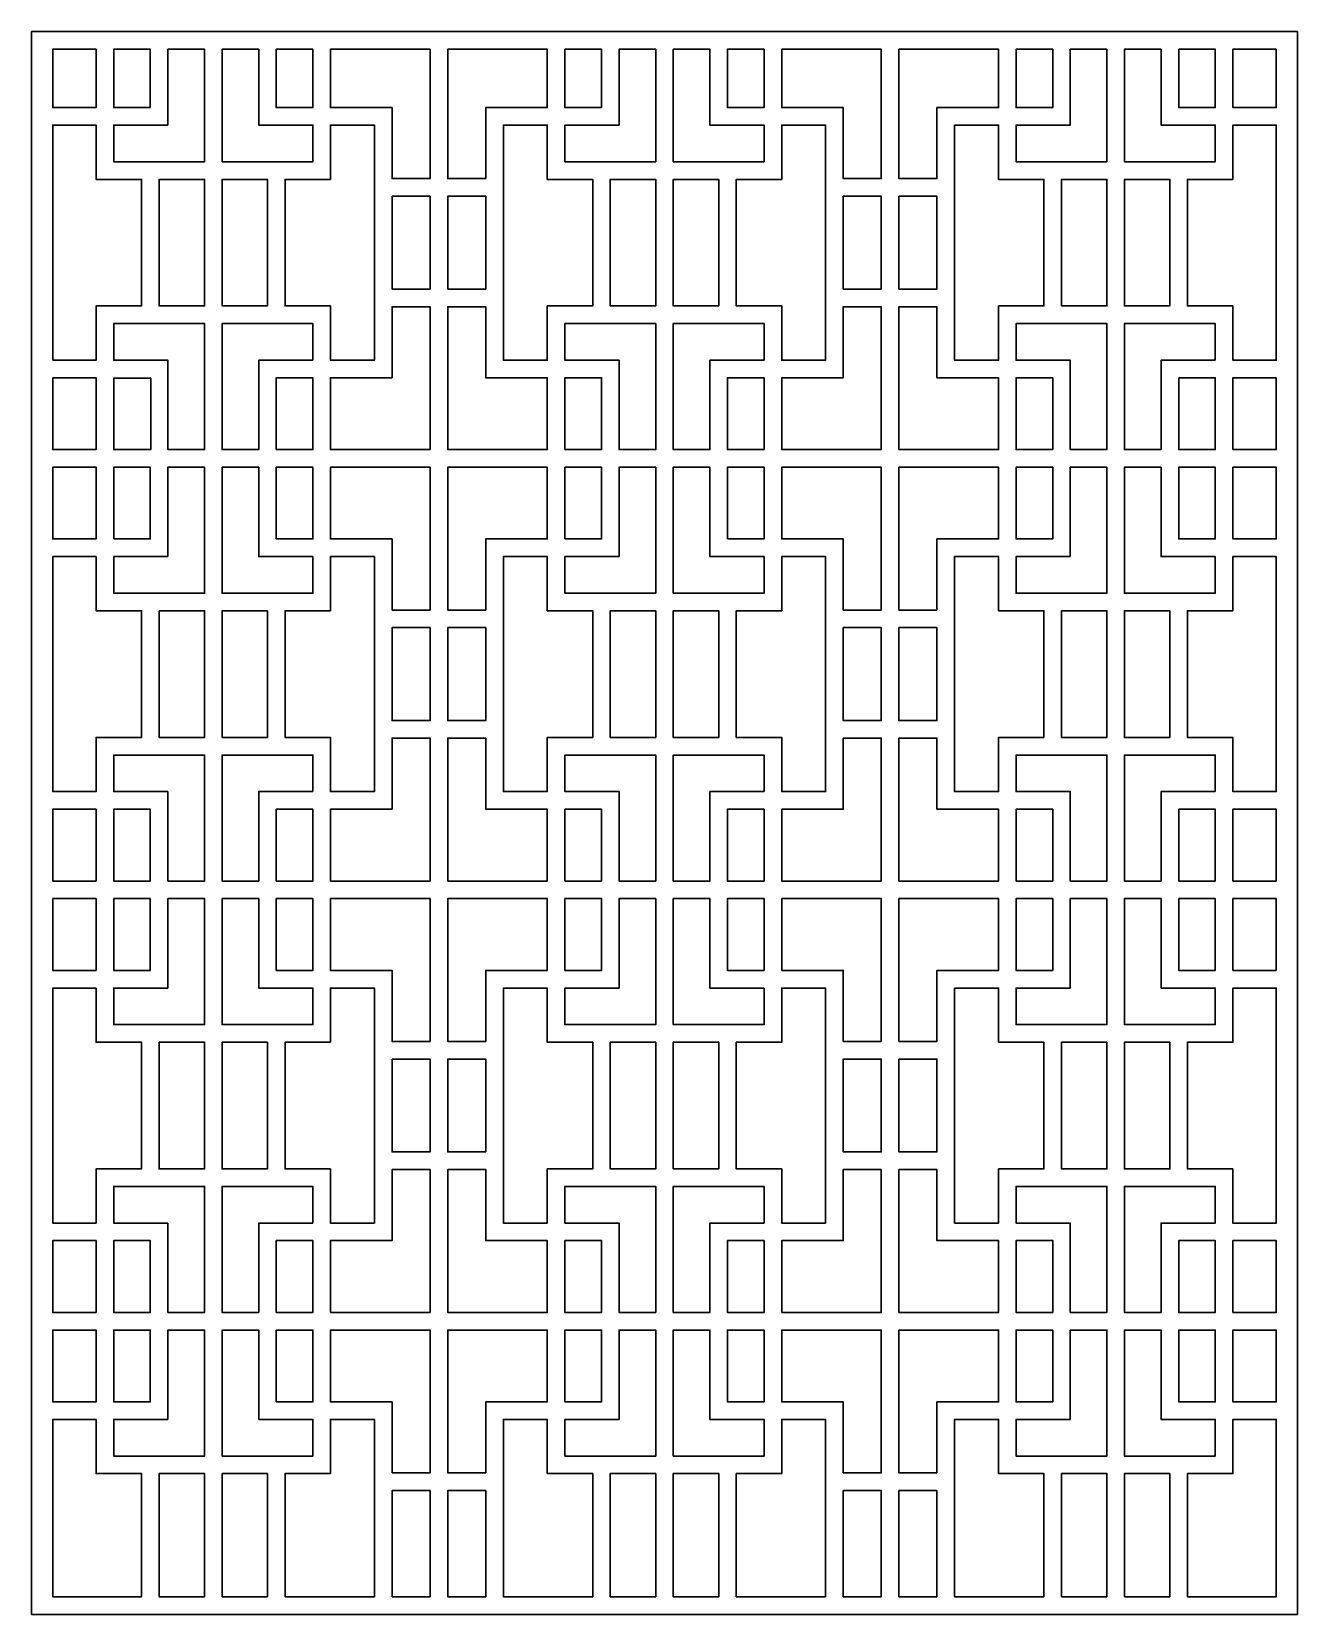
# Model space of a CAD drawing. Header units: centimetres. Extents: x 9.29 to 16.61, y -0.15 to 9.
import ezdxf

# ---------------------------------------------------------------- set-up
doc = ezdxf.new("R2010")
doc.units = ezdxf.units.CM
doc.header["$MEASUREMENT"] = 0
doc.layers.add('layer 1', color=7, linetype='Continuous')

msp = doc.modelspace()

# ---------------------------------------------------------------- linework, layer by layer
at = {"layer": 'layer 1', "color": 250, "lineweight": 30}
for points, knots in [([(9.28963, -0.15265), (9.28963, -0.15265), (9.28963, -0.15265), (9.28963, -0.15265), (9.28963, -0.15265), (9.28963, -0.15265), (9.28963, 9.00077), (9.28963, 9.00077), (9.28963, 9.00077), (9.28963, 9.00077), (16.61236, 9.00077), (16.61236, 9.00077), (16.61236, 9.00077), (16.61236, 9.00077), (16.61236, -0.15265), (16.61236, -0.15265), (16.61236, -0.15265), (16.61236, -0.15265), (9.28963, -0.15265), (9.28963, -0.15265), (9.28963, -0.15265), (9.28963, -0.15265), (9.28963, -0.15265), (9.28963, -0.15265)], [0, 0, 0, 0, 0.1428571, 0.1428571, 0.1428571, 0.1428571, 0.2857143, 0.2857143, 0.2857143, 0.2857143, 0.4285714, 0.4285714, 0.4285714, 0.4285714, 0.5714286, 0.5714286, 0.5714286, 0.5714286, 0.7142857, 0.7142857, 0.7142857, 0.7142857, 1, 1, 1, 1]), ([(9.41162, 8.89906), (9.41162, 8.89906), (9.66255, 8.89906), (9.66255, 8.89906), (9.66255, 8.89906), (9.66255, 8.89906), (9.66255, 8.56174), (9.66255, 8.56174), (9.66255, 8.56174), (9.66255, 8.56174), (9.41162, 8.56174), (9.41162, 8.56174), (9.41162, 8.56174), (9.41162, 8.56174), (9.41162, 8.89906), (9.41162, 8.89906), (9.41162, 8.89906), (9.41162, 8.89906), (9.41162, 8.89906), (9.41162, 8.89906)], [0, 0, 0, 0, 0.1666667, 0.1666667, 0.1666667, 0.1666667, 0.3333333, 0.3333333, 0.3333333, 0.3333333, 0.5, 0.5, 0.5, 0.5, 0.6666667, 0.6666667, 0.6666667, 0.6666667, 1, 1, 1, 1]), ([(9.97614, 8.56174), (9.97614, 8.56174), (9.76425, 8.56174), (9.76425, 8.56174), (9.76425, 8.56174), (9.76425, 8.56174), (9.76425, 8.89906), (9.76425, 8.89906), (9.76425, 8.89906), (9.76425, 8.89906), (9.97614, 8.89906), (9.97614, 8.89906), (9.97614, 8.89906), (9.97614, 8.89906), (9.97614, 8.56174), (9.97614, 8.56174), (9.97614, 8.56174), (9.97614, 8.56174), (9.97614, 8.56174), (9.97614, 8.56174)], [0, 0, 0, 0, 0.1666667, 0.1666667, 0.1666667, 0.1666667, 0.3333333, 0.3333333, 0.3333333, 0.3333333, 0.5, 0.5, 0.5, 0.5, 0.6666667, 0.6666667, 0.6666667, 0.6666667, 1, 1, 1, 1]), ([(10.07784, 8.46004), (10.07784, 8.46004), (9.76425, 8.46004), (9.76425, 8.46004), (9.76425, 8.46004), (9.76425, 8.46004), (9.76425, 8.24815), (9.76425, 8.24815), (9.76425, 8.24815), (9.76425, 8.24815), (10.28973, 8.24815), (10.28973, 8.24815), (10.28973, 8.24815), (10.28973, 8.24815), (10.28973, 8.89906), (10.28973, 8.89906), (10.28973, 8.89906), (10.28973, 8.89906), (10.07784, 8.89906), (10.07784, 8.89906), (10.07784, 8.89906), (10.07784, 8.89906), (10.07784, 8.46004), (10.07784, 8.46004), (10.07784, 8.46004), (10.07784, 8.46004), (10.07784, 8.46004), (10.07784, 8.46004)], [0, 0, 0, 0, 0.125, 0.125, 0.125, 0.125, 0.25, 0.25, 0.25, 0.25, 0.375, 0.375, 0.375, 0.375, 0.5, 0.5, 0.5, 0.5, 0.625, 0.625, 0.625, 0.625, 0.75, 0.75, 0.75, 0.75, 1, 1, 1, 1]), ([(10.60331, 8.89906), (10.60331, 8.89906), (10.39143, 8.89906), (10.39143, 8.89906), (10.39143, 8.89906), (10.39143, 8.89906), (10.39143, 8.24815), (10.39143, 8.24815), (10.39143, 8.24815), (10.39143, 8.24815), (10.9169, 8.24815), (10.9169, 8.24815), (10.9169, 8.24815), (10.9169, 8.24815), (10.9169, 8.46004), (10.9169, 8.46004), (10.9169, 8.46004), (10.9169, 8.46004), (10.60331, 8.46004), (10.60331, 8.46004), (10.60331, 8.46004), (10.60331, 8.46004), (10.60331, 8.89906), (10.60331, 8.89906)], [0, 0, 0, 0, 0.1428571, 0.1428571, 0.1428571, 0.1428571, 0.2857143, 0.2857143, 0.2857143, 0.2857143, 0.4285714, 0.4285714, 0.4285714, 0.4285714, 0.5714286, 0.5714286, 0.5714286, 0.5714286, 0.7142857, 0.7142857, 0.7142857, 0.7142857, 1, 1, 1, 1]), ([(10.70502, 8.89906), (10.70502, 8.89906), (10.70502, 8.56174), (10.70502, 8.56174), (10.70502, 8.56174), (10.70502, 8.56174), (10.9169, 8.56174), (10.9169, 8.56174), (10.9169, 8.56174), (10.9169, 8.56174), (10.9169, 8.89906), (10.9169, 8.89906), (10.9169, 8.89906), (10.9169, 8.89906), (10.70502, 8.89906), (10.70502, 8.89906), (10.70502, 8.89906), (10.70502, 8.89906), (10.70502, 8.89906), (10.70502, 8.89906)], [0, 0, 0, 0, 0.1666667, 0.1666667, 0.1666667, 0.1666667, 0.3333333, 0.3333333, 0.3333333, 0.3333333, 0.5, 0.5, 0.5, 0.5, 0.6666667, 0.6666667, 0.6666667, 0.6666667, 1, 1, 1, 1]), ([(11.59493, 8.89906), (11.59493, 8.89906), (11.01861, 8.89906), (11.01861, 8.89906), (11.01861, 8.89906), (11.01861, 8.89906), (11.01861, 8.56174), (11.01861, 8.56174), (11.01861, 8.56174), (11.01861, 8.56174), (11.37457, 8.56174), (11.37457, 8.56174), (11.37457, 8.56174), (11.37457, 8.56174), (11.37457, 8.15068), (11.37457, 8.15068), (11.37457, 8.15068), (11.37457, 8.15068), (11.59493, 8.15068), (11.59493, 8.15068), (11.59493, 8.15068), (11.59493, 8.15068), (11.59493, 8.89906), (11.59493, 8.89906)], [0, 0, 0, 0, 0.1428571, 0.1428571, 0.1428571, 0.1428571, 0.2857143, 0.2857143, 0.2857143, 0.2857143, 0.4285714, 0.4285714, 0.4285714, 0.4285714, 0.5714286, 0.5714286, 0.5714286, 0.5714286, 0.7142857, 0.7142857, 0.7142857, 0.7142857, 1, 1, 1, 1]), ([(11.69664, 8.56176), (11.69664, 8.56176), (11.69664, 8.15068), (11.69664, 8.15068), (11.69664, 8.15068), (11.69664, 8.15068), (11.917, 8.15068), (11.917, 8.15068), (11.917, 8.15068), (11.917, 8.15068), (11.917, 8.56174), (11.917, 8.56174), (11.917, 8.56174), (11.917, 8.56174), (12.27297, 8.56174), (12.27297, 8.56174), (12.27297, 8.56174), (12.27297, 8.56174), (12.27297, 8.89906), (12.27297, 8.89906), (12.27297, 8.89906), (12.27297, 8.89906), (11.69664, 8.89906), (11.69664, 8.89906), (11.69664, 8.89906), (11.69664, 8.89906), (11.69664, 8.56174), (11.69664, 8.56174), (11.69664, 8.56174), (11.69664, 8.56174), (11.69664, 8.56176), (11.69664, 8.56176), (11.69664, 8.56176), (11.69664, 8.56176), (11.69664, 8.56176), (11.69664, 8.56176)], [0, 0, 0, 0, 0.1, 0.1, 0.1, 0.1, 0.2, 0.2, 0.2, 0.2, 0.3, 0.3, 0.3, 0.3, 0.4, 0.4, 0.4, 0.4, 0.5, 0.5, 0.5, 0.5, 0.6, 0.6, 0.6, 0.6, 0.7, 0.7, 0.7, 0.7, 0.8, 0.8, 0.8, 0.8, 1, 1, 1, 1]), ([(12.90014, 8.89906), (12.90014, 8.89906), (12.68826, 8.89906), (12.68826, 8.89906), (12.68826, 8.89906), (12.68826, 8.89906), (12.68826, 8.46004), (12.68826, 8.46004), (12.68826, 8.46004), (12.68826, 8.46004), (12.37467, 8.46004), (12.37467, 8.46004), (12.37467, 8.46004), (12.37467, 8.46004), (12.37467, 8.24815), (12.37467, 8.24815), (12.37467, 8.24815), (12.37467, 8.24815), (12.90014, 8.24815), (12.90014, 8.24815), (12.90014, 8.24815), (12.90014, 8.24815), (12.90014, 8.89906), (12.90014, 8.89906), (12.90014, 8.89906), (12.90014, 8.89906), (12.90014, 8.89906), (12.90014, 8.89906)], [0, 0, 0, 0, 0.125, 0.125, 0.125, 0.125, 0.25, 0.25, 0.25, 0.25, 0.375, 0.375, 0.375, 0.375, 0.5, 0.5, 0.5, 0.5, 0.625, 0.625, 0.625, 0.625, 0.75, 0.75, 0.75, 0.75, 1, 1, 1, 1]), ([(12.58656, 8.56174), (12.58656, 8.56174), (12.37467, 8.56174), (12.37467, 8.56174), (12.37467, 8.56174), (12.37467, 8.56174), (12.37467, 8.89906), (12.37467, 8.89906), (12.37467, 8.89906), (12.37467, 8.89906), (12.58656, 8.89906), (12.58656, 8.89906), (12.58656, 8.89906), (12.58656, 8.89906), (12.58656, 8.56174), (12.58656, 8.56174), (12.58656, 8.56174), (12.58656, 8.56174), (12.58656, 8.56174), (12.58656, 8.56174)], [0, 0, 0, 0, 0.1666667, 0.1666667, 0.1666667, 0.1666667, 0.3333333, 0.3333333, 0.3333333, 0.3333333, 0.5, 0.5, 0.5, 0.5, 0.6666667, 0.6666667, 0.6666667, 0.6666667, 1, 1, 1, 1]), ([(13.21373, 8.89906), (13.21373, 8.89906), (13.00185, 8.89906), (13.00185, 8.89906), (13.00185, 8.89906), (13.00185, 8.89906), (13.00185, 8.24815), (13.00185, 8.24815), (13.00185, 8.24815), (13.00185, 8.24815), (13.52732, 8.24815), (13.52732, 8.24815), (13.52732, 8.24815), (13.52732, 8.24815), (13.52732, 8.46004), (13.52732, 8.46004), (13.52732, 8.46004), (13.52732, 8.46004), (13.21373, 8.46004), (13.21373, 8.46004), (13.21373, 8.46004), (13.21373, 8.46004), (13.21373, 8.89906), (13.21373, 8.89906), (13.21373, 8.89906), (13.21373, 8.89906), (13.21373, 8.89906), (13.21373, 8.89906)], [0, 0, 0, 0, 0.125, 0.125, 0.125, 0.125, 0.25, 0.25, 0.25, 0.25, 0.375, 0.375, 0.375, 0.375, 0.5, 0.5, 0.5, 0.5, 0.625, 0.625, 0.625, 0.625, 0.75, 0.75, 0.75, 0.75, 1, 1, 1, 1]), ([(13.31544, 8.89906), (13.31544, 8.89906), (13.52732, 8.89906), (13.52732, 8.89906), (13.52732, 8.89906), (13.52732, 8.89906), (13.52732, 8.56174), (13.52732, 8.56174), (13.52732, 8.56174), (13.52732, 8.56174), (13.31544, 8.56174), (13.31544, 8.56174), (13.31544, 8.56174), (13.31544, 8.56174), (13.31544, 8.89906), (13.31544, 8.89906), (13.31544, 8.89906), (13.31544, 8.89906), (13.31544, 8.89906), (13.31544, 8.89906)], [0, 0, 0, 0, 0.1666667, 0.1666667, 0.1666667, 0.1666667, 0.3333333, 0.3333333, 0.3333333, 0.3333333, 0.5, 0.5, 0.5, 0.5, 0.6666667, 0.6666667, 0.6666667, 0.6666667, 1, 1, 1, 1]), ([(13.62903, 8.89906), (13.62903, 8.89906), (14.20535, 8.89906), (14.20535, 8.89906), (14.20535, 8.89906), (14.20535, 8.89906), (14.20535, 8.15068), (14.20535, 8.15068), (14.20535, 8.15068), (14.20535, 8.15068), (13.98499, 8.15068), (13.98499, 8.15068), (13.98499, 8.15068), (13.98499, 8.15068), (13.98499, 8.56174), (13.98499, 8.56174), (13.98499, 8.56174), (13.98499, 8.56174), (13.62903, 8.56174), (13.62903, 8.56174), (13.62903, 8.56174), (13.62903, 8.56174), (13.62903, 8.89906), (13.62903, 8.89906), (13.62903, 8.89906), (13.62903, 8.89906), (13.62903, 8.89906), (13.62903, 8.89906)], [0, 0, 0, 0, 0.125, 0.125, 0.125, 0.125, 0.25, 0.25, 0.25, 0.25, 0.375, 0.375, 0.375, 0.375, 0.5, 0.5, 0.5, 0.5, 0.625, 0.625, 0.625, 0.625, 0.75, 0.75, 0.75, 0.75, 1, 1, 1, 1]), ([(14.30706, 8.56174), (14.30706, 8.56174), (14.30706, 8.89906), (14.30706, 8.89906), (14.30706, 8.89906), (14.30706, 8.89906), (14.88338, 8.89906), (14.88338, 8.89906), (14.88338, 8.89906), (14.88338, 8.89906), (14.88338, 8.56165), (14.88338, 8.56165), (14.88338, 8.56165), (14.88338, 8.56165), (14.52742, 8.56165), (14.52742, 8.56165), (14.52742, 8.56165), (14.52742, 8.56165), (14.52742, 8.15068), (14.52742, 8.15068), (14.52742, 8.15068), (14.52742, 8.15068), (14.30706, 8.15068), (14.30706, 8.15068), (14.30706, 8.15068), (14.30706, 8.15068), (14.30706, 8.56174), (14.30706, 8.56174)], [0, 0, 0, 0, 0.125, 0.125, 0.125, 0.125, 0.25, 0.25, 0.25, 0.25, 0.375, 0.375, 0.375, 0.375, 0.5, 0.5, 0.5, 0.5, 0.625, 0.625, 0.625, 0.625, 0.75, 0.75, 0.75, 0.75, 1, 1, 1, 1]), ([(14.88338, 8.89906), (14.88338, 8.89906), (14.30706, 8.89906), (14.30706, 8.89906), (14.30706, 8.89906), (14.30706, 8.89906), (14.88338, 8.89906), (14.88338, 8.89906), (14.88338, 8.89906), (14.88338, 8.89906), (14.88338, 8.89906), (14.88338, 8.89906)], [0, 0, 0, 0, 0.25, 0.25, 0.25, 0.25, 0.5, 0.5, 0.5, 0.5, 1, 1, 1, 1]), ([(14.98509, 8.89906), (14.98509, 8.89906), (15.19697, 8.89906), (15.19697, 8.89906), (15.19697, 8.89906), (15.19697, 8.89906), (15.19697, 8.56174), (15.19697, 8.56174), (15.19697, 8.56174), (15.19697, 8.56174), (14.98509, 8.56174), (14.98509, 8.56174), (14.98509, 8.56174), (14.98509, 8.56174), (14.98509, 8.89906), (14.98509, 8.89906), (14.98509, 8.89906), (14.98509, 8.89906), (14.98509, 8.89906), (14.98509, 8.89906)], [0, 0, 0, 0, 0.1666667, 0.1666667, 0.1666667, 0.1666667, 0.3333333, 0.3333333, 0.3333333, 0.3333333, 0.5, 0.5, 0.5, 0.5, 0.6666667, 0.6666667, 0.6666667, 0.6666667, 1, 1, 1, 1]), ([(15.51056, 8.89906), (15.51056, 8.89906), (15.29868, 8.89906), (15.29868, 8.89906), (15.29868, 8.89906), (15.29868, 8.89906), (15.29868, 8.46004), (15.29868, 8.46004), (15.29868, 8.46004), (15.29868, 8.46004), (14.98509, 8.46004), (14.98509, 8.46004), (14.98509, 8.46004), (14.98509, 8.46004), (14.98509, 8.24815), (14.98509, 8.24815), (14.98509, 8.24815), (14.98509, 8.24815), (15.51056, 8.24815), (15.51056, 8.24815), (15.51056, 8.24815), (15.51056, 8.24815), (15.51056, 8.89906), (15.51056, 8.89906)], [0, 0, 0, 0, 0.1428571, 0.1428571, 0.1428571, 0.1428571, 0.2857143, 0.2857143, 0.2857143, 0.2857143, 0.4285714, 0.4285714, 0.4285714, 0.4285714, 0.5714286, 0.5714286, 0.5714286, 0.5714286, 0.7142857, 0.7142857, 0.7142857, 0.7142857, 1, 1, 1, 1]), ([(15.61227, 8.89906), (15.61227, 8.89906), (15.61227, 8.24815), (15.61227, 8.24815), (15.61227, 8.24815), (15.61227, 8.24815), (16.13774, 8.24815), (16.13774, 8.24815), (16.13774, 8.24815), (16.13774, 8.24815), (16.13774, 8.46004), (16.13774, 8.46004), (16.13774, 8.46004), (16.13774, 8.46004), (15.82415, 8.46004), (15.82415, 8.46004), (15.82415, 8.46004), (15.82415, 8.46004), (15.82415, 8.89906), (15.82415, 8.89906), (15.82415, 8.89906), (15.82415, 8.89906), (15.61227, 8.89906), (15.61227, 8.89906), (15.61227, 8.89906), (15.61227, 8.89906), (15.61227, 8.89906), (15.61227, 8.89906)], [0, 0, 0, 0, 0.125, 0.125, 0.125, 0.125, 0.25, 0.25, 0.25, 0.25, 0.375, 0.375, 0.375, 0.375, 0.5, 0.5, 0.5, 0.5, 0.625, 0.625, 0.625, 0.625, 0.75, 0.75, 0.75, 0.75, 1, 1, 1, 1]), ([(15.92586, 8.89906), (15.92586, 8.89906), (15.92586, 8.56174), (15.92586, 8.56174), (15.92586, 8.56174), (15.92586, 8.56174), (16.13774, 8.56174), (16.13774, 8.56174), (16.13774, 8.56174), (16.13774, 8.56174), (16.13774, 8.89906), (16.13774, 8.89906), (16.13774, 8.89906), (16.13774, 8.89906), (15.92586, 8.89906), (15.92586, 8.89906)], [0, 0, 0, 0, 0.2, 0.2, 0.2, 0.2, 0.4, 0.4, 0.4, 0.4, 0.6, 0.6, 0.6, 0.6, 1, 1, 1, 1]), ([(16.49032, 8.89906), (16.49032, 8.89906), (16.49032, 8.56174), (16.49032, 8.56174), (16.49032, 8.56174), (16.49032, 8.56174), (16.23945, 8.56174), (16.23945, 8.56174), (16.23945, 8.56174), (16.23945, 8.56174), (16.23945, 8.89906), (16.23945, 8.89906), (16.23945, 8.89906), (16.23945, 8.89906), (16.49032, 8.89906), (16.49032, 8.89906)], [0, 0, 0, 0, 0.2, 0.2, 0.2, 0.2, 0.4, 0.4, 0.4, 0.4, 0.6, 0.6, 0.6, 0.6, 1, 1, 1, 1]), ([(14.98509, 8.56174), (14.98509, 8.56174), (15.19697, 8.56174), (15.19697, 8.56174), (15.19697, 8.56174), (15.19697, 8.56174), (14.98509, 8.56174), (14.98509, 8.56174), (14.98509, 8.56174), (14.98509, 8.56174), (14.98509, 8.56174), (14.98509, 8.56174)], [0, 0, 0, 0, 0.25, 0.25, 0.25, 0.25, 0.5, 0.5, 0.5, 0.5, 1, 1, 1, 1]), ([(9.41168, 7.10058), (9.41168, 7.10058), (9.41168, 8.46004), (9.41168, 8.46004), (9.41168, 8.46004), (9.41168, 8.46004), (9.66255, 8.46004), (9.66255, 8.46004), (9.66255, 8.46004), (9.66255, 8.46004), (9.66255, 8.14645), (9.66255, 8.14645), (9.66255, 8.14645), (9.66255, 8.14645), (9.92528, 8.14645), (9.92528, 8.14645), (9.92528, 8.14645), (9.92528, 8.14645), (9.92528, 7.63792), (9.92528, 7.63792), (9.92528, 7.63792), (9.92528, 7.63792), (9.92528, 7.41417), (9.92528, 7.41417), (9.92528, 7.41417), (9.92528, 7.41417), (9.66255, 7.41417), (9.66255, 7.41417), (9.66255, 7.41417), (9.66255, 7.41417), (9.66255, 7.10058), (9.66255, 7.10058), (9.66255, 7.10058), (9.66255, 7.10058), (9.41168, 7.10058), (9.41168, 7.10058), (9.41168, 7.10058), (9.41168, 7.10058), (9.41168, 7.10058), (9.41168, 7.10058)], [0, 0, 0, 0, 0.0909091, 0.0909091, 0.0909091, 0.0909091, 0.1818182, 0.1818182, 0.1818182, 0.1818182, 0.2727273, 0.2727273, 0.2727273, 0.2727273, 0.3636364, 0.3636364, 0.3636364, 0.3636364, 0.4545455, 0.4545455, 0.4545455, 0.4545455, 0.5454545, 0.5454545, 0.5454545, 0.5454545, 0.6363636, 0.6363636, 0.6363636, 0.6363636, 0.7272727, 0.7272727, 0.7272727, 0.7272727, 0.8181818, 0.8181818, 0.8181818, 0.8181818, 1, 1, 1, 1]), ([(11.27287, 7.63792), (11.27287, 7.63792), (11.27287, 7.10058), (11.27287, 7.10058), (11.27287, 7.10058), (11.27287, 7.10058), (11.01861, 7.10058), (11.01861, 7.10058), (11.01861, 7.10058), (11.01861, 7.10058), (11.01861, 7.41417), (11.01861, 7.41417), (11.01861, 7.41417), (11.01861, 7.41417), (10.75587, 7.41417), (10.75587, 7.41417), (10.75587, 7.41417), (10.75587, 7.41417), (10.75587, 7.78031), (10.75587, 7.78031), (10.75587, 7.78031), (10.75587, 7.78031), (10.75587, 8.14645), (10.75587, 8.14645), (10.75587, 8.14645), (10.75587, 8.14645), (11.01861, 8.14645), (11.01861, 8.14645), (11.01861, 8.14645), (11.01861, 8.14645), (11.01861, 8.46004), (11.01861, 8.46004), (11.01861, 8.46004), (11.01861, 8.46004), (11.27287, 8.46004), (11.27287, 8.46004), (11.27287, 8.46004), (11.27287, 8.46004), (11.27287, 7.63792), (11.27287, 7.63792), (11.27287, 7.63792), (11.27287, 7.63792), (11.27287, 7.63792), (11.27287, 7.63792)], [0, 0, 0, 0, 0.0833333, 0.0833333, 0.0833333, 0.0833333, 0.1666667, 0.1666667, 0.1666667, 0.1666667, 0.25, 0.25, 0.25, 0.25, 0.3333333, 0.3333333, 0.3333333, 0.3333333, 0.4166667, 0.4166667, 0.4166667, 0.4166667, 0.5, 0.5, 0.5, 0.5, 0.5833333, 0.5833333, 0.5833333, 0.5833333, 0.6666667, 0.6666667, 0.6666667, 0.6666667, 0.75, 0.75, 0.75, 0.75, 0.8333333, 0.8333333, 0.8333333, 0.8333333, 1, 1, 1, 1]), ([(12.27297, 8.14625), (12.27297, 8.14625), (12.5357, 8.14625), (12.5357, 8.14625), (12.5357, 8.14625), (12.5357, 8.14625), (12.5357, 7.41417), (12.5357, 7.41417), (12.5357, 7.41417), (12.5357, 7.41417), (12.27297, 7.41417), (12.27297, 7.41417), (12.27297, 7.41417), (12.27297, 7.41417), (12.27297, 7.10058), (12.27297, 7.10058), (12.27297, 7.10058), (12.27297, 7.10058), (12.0187, 7.10058), (12.0187, 7.10058), (12.0187, 7.10058), (12.0187, 7.10058), (12.0187, 8.46004), (12.0187, 8.46004), (12.0187, 8.46004), (12.0187, 8.46004), (12.27297, 8.46004), (12.27297, 8.46004), (12.27297, 8.46004), (12.27297, 8.46004), (12.27297, 8.14625), (12.27297, 8.14625), (12.27297, 8.14625), (12.27297, 8.14625), (12.27297, 8.14625), (12.27297, 8.14625)], [0, 0, 0, 0, 0.1, 0.1, 0.1, 0.1, 0.2, 0.2, 0.2, 0.2, 0.3, 0.3, 0.3, 0.3, 0.4, 0.4, 0.4, 0.4, 0.5, 0.5, 0.5, 0.5, 0.6, 0.6, 0.6, 0.6, 0.7, 0.7, 0.7, 0.7, 0.8, 0.8, 0.8, 0.8, 1, 1, 1, 1]), ([(13.62903, 8.46004), (13.62903, 8.46004), (13.88329, 8.46004), (13.88329, 8.46004), (13.88329, 8.46004), (13.88329, 8.46004), (13.88329, 7.10058), (13.88329, 7.10058), (13.88329, 7.10058), (13.88329, 7.10058), (13.62903, 7.10058), (13.62903, 7.10058), (13.62903, 7.10058), (13.62903, 7.10058), (13.62903, 7.41417), (13.62903, 7.41417), (13.62903, 7.41417), (13.62903, 7.41417), (13.36629, 7.41417), (13.36629, 7.41417), (13.36629, 7.41417), (13.36629, 7.41417), (13.36629, 8.14645), (13.36629, 8.14645), (13.36629, 8.14645), (13.36629, 8.14645), (13.62903, 8.14645), (13.62903, 8.14645), (13.62903, 8.14645), (13.62903, 8.14645), (13.62903, 8.46004), (13.62903, 8.46004), (13.62903, 8.46004), (13.62903, 8.46004), (13.62903, 8.46004), (13.62903, 8.46004)], [0, 0, 0, 0, 0.1, 0.1, 0.1, 0.1, 0.2, 0.2, 0.2, 0.2, 0.3, 0.3, 0.3, 0.3, 0.4, 0.4, 0.4, 0.4, 0.5, 0.5, 0.5, 0.5, 0.6, 0.6, 0.6, 0.6, 0.7, 0.7, 0.7, 0.7, 0.8, 0.8, 0.8, 0.8, 1, 1, 1, 1]), ([(14.62912, 8.46004), (14.62912, 8.46004), (14.88338, 8.46004), (14.88338, 8.46004), (14.88338, 8.46004), (14.88338, 8.46004), (14.88338, 8.14645), (14.88338, 8.14645), (14.88338, 8.14645), (14.88338, 8.14645), (15.14612, 8.14645), (15.14612, 8.14645), (15.14612, 8.14645), (15.14612, 8.14645), (15.14612, 7.41417), (15.14612, 7.41417), (15.14612, 7.41417), (15.14612, 7.41417), (14.88338, 7.41417), (14.88338, 7.41417), (14.88338, 7.41417), (14.88338, 7.41417), (14.88338, 7.10058), (14.88338, 7.10058), (14.88338, 7.10058), (14.88338, 7.10058), (14.62912, 7.10058), (14.62912, 7.10058), (14.62912, 7.10058), (14.62912, 7.10058), (14.62912, 8.46004), (14.62912, 8.46004), (14.62912, 8.46004), (14.62912, 8.46004), (14.62912, 8.46004), (14.62912, 8.46004)], [0, 0, 0, 0, 0.1, 0.1, 0.1, 0.1, 0.2, 0.2, 0.2, 0.2, 0.3, 0.3, 0.3, 0.3, 0.4, 0.4, 0.4, 0.4, 0.5, 0.5, 0.5, 0.5, 0.6, 0.6, 0.6, 0.6, 0.7, 0.7, 0.7, 0.7, 0.8, 0.8, 0.8, 0.8, 1, 1, 1, 1]), ([(15.97671, 7.9227), (15.97671, 7.9227), (15.97671, 8.14645), (15.97671, 8.14645), (15.97671, 8.14645), (15.97671, 8.14645), (16.23945, 8.14645), (16.23945, 8.14645), (16.23945, 8.14645), (16.23945, 8.14645), (16.23945, 8.46004), (16.23945, 8.46004), (16.23945, 8.46004), (16.23945, 8.46004), (16.49032, 8.46004), (16.49032, 8.46004), (16.49032, 8.46004), (16.49032, 8.46004), (16.49032, 7.10058), (16.49032, 7.10058), (16.49032, 7.10058), (16.49032, 7.10058), (16.23945, 7.10058), (16.23945, 7.10058), (16.23945, 7.10058), (16.23945, 7.10058), (16.23945, 7.41417), (16.23945, 7.41417), (16.23945, 7.41417), (16.23945, 7.41417), (15.97671, 7.41417), (15.97671, 7.41417), (15.97671, 7.41417), (15.97671, 7.41417), (15.97671, 7.9227), (15.97671, 7.9227), (15.97671, 7.9227), (15.97671, 7.9227), (15.97671, 7.9227), (15.97671, 7.9227)], [0, 0, 0, 0, 0.0909091, 0.0909091, 0.0909091, 0.0909091, 0.1818182, 0.1818182, 0.1818182, 0.1818182, 0.2727273, 0.2727273, 0.2727273, 0.2727273, 0.3636364, 0.3636364, 0.3636364, 0.3636364, 0.4545455, 0.4545455, 0.4545455, 0.4545455, 0.5454545, 0.5454545, 0.5454545, 0.5454545, 0.6363636, 0.6363636, 0.6363636, 0.6363636, 0.7272727, 0.7272727, 0.7272727, 0.7272727, 0.8181818, 0.8181818, 0.8181818, 0.8181818, 1, 1, 1, 1]), ([(10.02699, 8.14645), (10.02699, 8.14645), (10.28973, 8.14645), (10.28973, 8.14645), (10.28973, 8.14645), (10.28973, 8.14645), (10.28973, 7.41417), (10.28973, 7.41417), (10.28973, 7.41417), (10.28973, 7.41417), (10.02699, 7.41417), (10.02699, 7.41417), (10.02699, 7.41417), (10.02699, 7.41417), (10.02699, 8.14645), (10.02699, 8.14645), (10.02699, 8.14645), (10.02699, 8.14645), (10.02699, 8.14645), (10.02699, 8.14645)], [0, 0, 0, 0, 0.1666667, 0.1666667, 0.1666667, 0.1666667, 0.3333333, 0.3333333, 0.3333333, 0.3333333, 0.5, 0.5, 0.5, 0.5, 0.6666667, 0.6666667, 0.6666667, 0.6666667, 1, 1, 1, 1]), ([(10.39143, 8.14645), (10.39143, 8.14645), (10.65417, 8.14645), (10.65417, 8.14645), (10.65417, 8.14645), (10.65417, 8.14645), (10.65417, 7.41417), (10.65417, 7.41417), (10.65417, 7.41417), (10.65417, 7.41417), (10.39143, 7.41417), (10.39143, 7.41417), (10.39143, 7.41417), (10.39143, 7.41417), (10.39143, 8.14645), (10.39143, 8.14645), (10.39143, 8.14645), (10.39143, 8.14645), (10.39143, 8.14645), (10.39143, 8.14645)], [0, 0, 0, 0, 0.1666667, 0.1666667, 0.1666667, 0.1666667, 0.3333333, 0.3333333, 0.3333333, 0.3333333, 0.5, 0.5, 0.5, 0.5, 0.6666667, 0.6666667, 0.6666667, 0.6666667, 1, 1, 1, 1]), ([(12.63741, 8.14645), (12.63741, 8.14645), (12.90014, 8.14645), (12.90014, 8.14645), (12.90014, 8.14645), (12.90014, 8.14645), (12.90014, 7.41417), (12.90014, 7.41417), (12.90014, 7.41417), (12.90014, 7.41417), (12.63741, 7.41417), (12.63741, 7.41417), (12.63741, 7.41417), (12.63741, 7.41417), (12.63741, 8.14645), (12.63741, 8.14645), (12.63741, 8.14645), (12.63741, 8.14645), (12.63741, 8.14645), (12.63741, 8.14645)], [0, 0, 0, 0, 0.1666667, 0.1666667, 0.1666667, 0.1666667, 0.3333333, 0.3333333, 0.3333333, 0.3333333, 0.5, 0.5, 0.5, 0.5, 0.6666667, 0.6666667, 0.6666667, 0.6666667, 1, 1, 1, 1]), ([(13.26459, 7.41417), (13.26459, 7.41417), (13.00185, 7.41417), (13.00185, 7.41417), (13.00185, 7.41417), (13.00185, 7.41417), (13.00185, 8.14645), (13.00185, 8.14645), (13.00185, 8.14645), (13.00185, 8.14645), (13.26459, 8.14645), (13.26459, 8.14645), (13.26459, 8.14645), (13.26459, 8.14645), (13.26459, 7.41417), (13.26459, 7.41417), (13.26459, 7.41417), (13.26459, 7.41417), (13.26459, 7.41417), (13.26459, 7.41417)], [0, 0, 0, 0, 0.1666667, 0.1666667, 0.1666667, 0.1666667, 0.3333333, 0.3333333, 0.3333333, 0.3333333, 0.5, 0.5, 0.5, 0.5, 0.6666667, 0.6666667, 0.6666667, 0.6666667, 1, 1, 1, 1]), ([(15.51056, 8.14645), (15.51056, 8.14645), (15.51056, 7.41417), (15.51056, 7.41417), (15.51056, 7.41417), (15.51056, 7.41417), (15.51056, 8.14645), (15.51056, 8.14645), (15.51056, 8.14645), (15.51056, 8.14645), (15.24783, 8.14645), (15.24783, 8.14645), (15.24783, 8.14645), (15.24783, 8.14645), (15.24783, 7.41417), (15.24783, 7.41417), (15.24783, 7.41417), (15.24783, 7.41417), (15.51056, 7.41417), (15.51056, 7.41417), (15.51056, 7.41417), (15.51056, 7.41417), (15.51056, 8.14645), (15.51056, 8.14645), (15.51056, 8.14645), (15.51056, 8.14645), (15.51056, 8.14645), (15.51056, 8.14645)], [0, 0, 0, 0, 0.125, 0.125, 0.125, 0.125, 0.25, 0.25, 0.25, 0.25, 0.375, 0.375, 0.375, 0.375, 0.5, 0.5, 0.5, 0.5, 0.625, 0.625, 0.625, 0.625, 0.75, 0.75, 0.75, 0.75, 1, 1, 1, 1]), ([(15.87501, 7.63792), (15.87501, 7.63792), (15.87501, 7.41417), (15.87501, 7.41417), (15.87501, 7.41417), (15.87501, 7.41417), (15.61227, 7.41417), (15.61227, 7.41417), (15.61227, 7.41417), (15.61227, 7.41417), (15.61227, 7.9227), (15.61227, 7.9227), (15.61227, 7.9227), (15.61227, 7.9227), (15.61227, 8.14645), (15.61227, 8.14645), (15.61227, 8.14645), (15.61227, 8.14645), (15.61227, 7.41417), (15.61227, 7.41417), (15.61227, 7.41417), (15.61227, 7.41417), (15.61227, 8.14645), (15.61227, 8.14645), (15.61227, 8.14645), (15.61227, 8.14645), (15.87501, 8.14645), (15.87501, 8.14645), (15.87501, 8.14645), (15.87501, 8.14645), (15.87501, 7.63792), (15.87501, 7.63792), (15.87501, 7.63792), (15.87501, 7.63792), (15.87501, 7.63792), (15.87501, 7.63792)], [0, 0, 0, 0, 0.1, 0.1, 0.1, 0.1, 0.2, 0.2, 0.2, 0.2, 0.3, 0.3, 0.3, 0.3, 0.4, 0.4, 0.4, 0.4, 0.5, 0.5, 0.5, 0.5, 0.6, 0.6, 0.6, 0.6, 0.7, 0.7, 0.7, 0.7, 0.8, 0.8, 0.8, 0.8, 1, 1, 1, 1]), ([(11.37457, 8.04898), (11.37457, 8.04898), (11.59493, 8.04898), (11.59493, 8.04898), (11.59493, 8.04898), (11.59493, 8.04898), (11.59493, 7.51164), (11.59493, 7.51164), (11.59493, 7.51164), (11.59493, 7.51164), (11.37457, 7.51164), (11.37457, 7.51164), (11.37457, 7.51164), (11.37457, 7.51164), (11.37457, 8.04898), (11.37457, 8.04898)], [0, 0, 0, 0, 0.2, 0.2, 0.2, 0.2, 0.4, 0.4, 0.4, 0.4, 0.6, 0.6, 0.6, 0.6, 1, 1, 1, 1]), ([(11.69664, 8.04898), (11.69664, 8.04898), (11.917, 8.04898), (11.917, 8.04898), (11.917, 8.04898), (11.917, 8.04898), (11.917, 7.51164), (11.917, 7.51164), (11.917, 7.51164), (11.917, 7.51164), (11.69664, 7.51164), (11.69664, 7.51164), (11.69664, 7.51164), (11.69664, 7.51164), (11.69664, 8.04898), (11.69664, 8.04898), (11.69664, 8.04898), (11.69664, 8.04898), (11.69664, 8.04898), (11.69664, 8.04898)], [0, 0, 0, 0, 0.1666667, 0.1666667, 0.1666667, 0.1666667, 0.3333333, 0.3333333, 0.3333333, 0.3333333, 0.5, 0.5, 0.5, 0.5, 0.6666667, 0.6666667, 0.6666667, 0.6666667, 1, 1, 1, 1]), ([(13.98499, 8.04898), (13.98499, 8.04898), (14.20535, 8.04898), (14.20535, 8.04898), (14.20535, 8.04898), (14.20535, 8.04898), (14.20535, 7.51164), (14.20535, 7.51164), (14.20535, 7.51164), (14.20535, 7.51164), (13.98499, 7.51164), (13.98499, 7.51164), (13.98499, 7.51164), (13.98499, 7.51164), (13.98499, 8.04898), (13.98499, 8.04898), (13.98499, 8.04898), (13.98499, 8.04898), (13.98499, 8.04898), (13.98499, 8.04898)], [0, 0, 0, 0, 0.1666667, 0.1666667, 0.1666667, 0.1666667, 0.3333333, 0.3333333, 0.3333333, 0.3333333, 0.5, 0.5, 0.5, 0.5, 0.6666667, 0.6666667, 0.6666667, 0.6666667, 1, 1, 1, 1]), ([(14.30706, 8.04898), (14.30706, 8.04898), (14.30706, 7.51164), (14.30706, 7.51164), (14.30706, 7.51164), (14.30706, 7.51164), (14.52742, 7.51164), (14.52742, 7.51164), (14.52742, 7.51164), (14.52742, 7.51164), (14.52742, 8.04898), (14.52742, 8.04898), (14.52742, 8.04898), (14.52742, 8.04898), (14.30706, 8.04898), (14.30706, 8.04898)], [0, 0, 0, 0, 0.2, 0.2, 0.2, 0.2, 0.4, 0.4, 0.4, 0.4, 0.6, 0.6, 0.6, 0.6, 1, 1, 1, 1]), ([(11.59493, 7.40993), (11.59493, 7.40993), (11.37457, 7.40994), (11.37457, 7.40994), (11.37457, 7.40994), (11.37457, 7.40994), (11.37457, 6.99888), (11.37457, 6.99888), (11.37457, 6.99888), (11.37457, 6.99888), (11.01861, 6.99888), (11.01861, 6.99888), (11.01861, 6.99888), (11.01861, 6.99888), (11.01861, 6.58359), (11.01861, 6.58359), (11.01861, 6.58359), (11.01861, 6.58359), (11.59493, 6.58359), (11.59493, 6.58359), (11.59493, 6.58359), (11.59493, 6.58359), (11.59493, 7.40994), (11.59493, 7.40994), (11.59493, 7.40994), (11.59493, 7.40994), (11.59493, 7.40993), (11.59493, 7.40993)], [0, 0, 0, 0, 0.125, 0.125, 0.125, 0.125, 0.25, 0.25, 0.25, 0.25, 0.375, 0.375, 0.375, 0.375, 0.5, 0.5, 0.5, 0.5, 0.625, 0.625, 0.625, 0.625, 0.75, 0.75, 0.75, 0.75, 1, 1, 1, 1]), ([(11.69664, 7.40993), (11.69664, 7.40993), (11.917, 7.40993), (11.917, 7.40993), (11.917, 7.40993), (11.917, 7.40993), (11.917, 6.99888), (11.917, 6.99888), (11.917, 6.99888), (11.917, 6.99888), (12.27297, 6.99888), (12.27297, 6.99888), (12.27297, 6.99888), (12.27297, 6.99888), (12.27297, 6.58359), (12.27297, 6.58359), (12.27297, 6.58359), (12.27297, 6.58359), (11.69664, 6.58359), (11.69664, 6.58359), (11.69664, 6.58359), (11.69664, 6.58359), (11.69664, 7.40993), (11.69664, 7.40993), (11.69664, 7.40993), (11.69664, 7.40993), (11.69664, 7.40993), (11.69664, 7.40993)], [0, 0, 0, 0, 0.125, 0.125, 0.125, 0.125, 0.25, 0.25, 0.25, 0.25, 0.375, 0.375, 0.375, 0.375, 0.5, 0.5, 0.5, 0.5, 0.625, 0.625, 0.625, 0.625, 0.75, 0.75, 0.75, 0.75, 1, 1, 1, 1]), ([(14.20535, 7.40993), (14.20535, 7.40993), (13.98499, 7.40994), (13.98499, 7.40994), (13.98499, 7.40994), (13.98499, 7.40994), (13.98499, 6.99888), (13.98499, 6.99888), (13.98499, 6.99888), (13.98499, 6.99888), (13.62903, 6.99888), (13.62903, 6.99888), (13.62903, 6.99888), (13.62903, 6.99888), (13.62903, 6.58359), (13.62903, 6.58359), (13.62903, 6.58359), (13.62903, 6.58359), (14.20535, 6.58359), (14.20535, 6.58359), (14.20535, 6.58359), (14.20535, 6.58359), (14.20535, 7.40994), (14.20535, 7.40994), (14.20535, 7.40994), (14.20535, 7.40994), (14.20535, 7.40993), (14.20535, 7.40993)], [0, 0, 0, 0, 0.125, 0.125, 0.125, 0.125, 0.25, 0.25, 0.25, 0.25, 0.375, 0.375, 0.375, 0.375, 0.5, 0.5, 0.5, 0.5, 0.625, 0.625, 0.625, 0.625, 0.75, 0.75, 0.75, 0.75, 1, 1, 1, 1]), ([(14.30706, 7.40993), (14.30706, 7.40993), (14.52742, 7.40994), (14.52742, 7.40994), (14.52742, 7.40994), (14.52742, 7.40994), (14.52742, 6.99888), (14.52742, 6.99888), (14.52742, 6.99888), (14.52742, 6.99888), (14.88338, 6.99888), (14.88338, 6.99888), (14.88338, 6.99888), (14.88338, 6.99888), (14.88338, 6.58359), (14.88338, 6.58359), (14.88338, 6.58359), (14.88338, 6.58359), (14.30706, 6.58359), (14.30706, 6.58359), (14.30706, 6.58359), (14.30706, 6.58359), (14.30706, 7.40994), (14.30706, 7.40994), (14.30706, 7.40994), (14.30706, 7.40994), (14.30706, 7.40993), (14.30706, 7.40993)], [0, 0, 0, 0, 0.125, 0.125, 0.125, 0.125, 0.25, 0.25, 0.25, 0.25, 0.375, 0.375, 0.375, 0.375, 0.5, 0.5, 0.5, 0.5, 0.625, 0.625, 0.625, 0.625, 0.75, 0.75, 0.75, 0.75, 1, 1, 1, 1]), ([(10.07784, 7.10058), (10.07784, 7.10058), (9.76425, 7.10058), (9.76425, 7.10058), (9.76425, 7.10058), (9.76425, 7.10058), (9.76425, 7.31247), (9.76425, 7.31247), (9.76425, 7.31247), (9.76425, 7.31247), (10.28973, 7.31247), (10.28973, 7.31247), (10.28973, 7.31247), (10.28973, 7.31247), (10.28973, 6.58359), (10.28973, 6.58359), (10.28973, 6.58359), (10.28973, 6.58359), (10.07784, 6.58359), (10.07784, 6.58359), (10.07784, 6.58359), (10.07784, 6.58359), (10.07784, 7.10058), (10.07784, 7.10058), (10.07784, 7.10058), (10.07784, 7.10058), (10.07784, 7.10058), (10.07784, 7.10058)], [0, 0, 0, 0, 0.125, 0.125, 0.125, 0.125, 0.25, 0.25, 0.25, 0.25, 0.375, 0.375, 0.375, 0.375, 0.5, 0.5, 0.5, 0.5, 0.625, 0.625, 0.625, 0.625, 0.75, 0.75, 0.75, 0.75, 1, 1, 1, 1]), ([(10.9169, 7.10058), (10.9169, 7.10058), (10.60331, 7.10058), (10.60331, 7.10058), (10.60331, 7.10058), (10.60331, 7.10058), (10.60331, 6.58359), (10.60331, 6.58359), (10.60331, 6.58359), (10.60331, 6.58359), (10.39143, 6.58359), (10.39143, 6.58359), (10.39143, 6.58359), (10.39143, 6.58359), (10.39143, 7.31247), (10.39143, 7.31247), (10.39143, 7.31247), (10.39143, 7.31247), (10.9169, 7.31247), (10.9169, 7.31247), (10.9169, 7.31247), (10.9169, 7.31247), (10.9169, 7.10058), (10.9169, 7.10058), (10.9169, 7.10058), (10.9169, 7.10058), (10.9169, 7.10058), (10.9169, 7.10058)], [0, 0, 0, 0, 0.125, 0.125, 0.125, 0.125, 0.25, 0.25, 0.25, 0.25, 0.375, 0.375, 0.375, 0.375, 0.5, 0.5, 0.5, 0.5, 0.625, 0.625, 0.625, 0.625, 0.75, 0.75, 0.75, 0.75, 1, 1, 1, 1]), ([(12.68826, 7.10058), (12.68826, 7.10058), (12.37467, 7.10058), (12.37467, 7.10058), (12.37467, 7.10058), (12.37467, 7.10058), (12.37467, 7.31247), (12.37467, 7.31247), (12.37467, 7.31247), (12.37467, 7.31247), (12.90014, 7.31247), (12.90014, 7.31247), (12.90014, 7.31247), (12.90014, 7.31247), (12.90014, 6.58359), (12.90014, 6.58359), (12.90014, 6.58359), (12.90014, 6.58359), (12.68826, 6.58359), (12.68826, 6.58359), (12.68826, 6.58359), (12.68826, 6.58359), (12.68826, 7.10058), (12.68826, 7.10058), (12.68826, 7.10058), (12.68826, 7.10058), (12.68826, 7.10058), (12.68826, 7.10058)], [0, 0, 0, 0, 0.125, 0.125, 0.125, 0.125, 0.25, 0.25, 0.25, 0.25, 0.375, 0.375, 0.375, 0.375, 0.5, 0.5, 0.5, 0.5, 0.625, 0.625, 0.625, 0.625, 0.75, 0.75, 0.75, 0.75, 1, 1, 1, 1]), ([(13.52732, 7.10058), (13.52732, 7.10058), (13.21373, 7.10058), (13.21373, 7.10058), (13.21373, 7.10058), (13.21373, 7.10058), (13.21373, 6.58359), (13.21373, 6.58359), (13.21373, 6.58359), (13.21373, 6.58359), (13.00185, 6.58359), (13.00185, 6.58359), (13.00185, 6.58359), (13.00185, 6.58359), (13.00185, 7.31247), (13.00185, 7.31247), (13.00185, 7.31247), (13.00185, 7.31247), (13.52732, 7.31247), (13.52732, 7.31247), (13.52732, 7.31247), (13.52732, 7.31247), (13.52732, 7.10058), (13.52732, 7.10058), (13.52732, 7.10058), (13.52732, 7.10058), (13.52732, 7.10058), (13.52732, 7.10058)], [0, 0, 0, 0, 0.125, 0.125, 0.125, 0.125, 0.25, 0.25, 0.25, 0.25, 0.375, 0.375, 0.375, 0.375, 0.5, 0.5, 0.5, 0.5, 0.625, 0.625, 0.625, 0.625, 0.75, 0.75, 0.75, 0.75, 1, 1, 1, 1]), ([(15.29868, 7.10058), (15.29868, 7.10058), (14.98509, 7.10058), (14.98509, 7.10058), (14.98509, 7.10058), (14.98509, 7.10058), (14.98509, 7.31247), (14.98509, 7.31247), (14.98509, 7.31247), (14.98509, 7.31247), (15.51056, 7.31247), (15.51056, 7.31247), (15.51056, 7.31247), (15.51056, 7.31247), (15.51056, 6.58359), (15.51056, 6.58359), (15.51056, 6.58359), (15.51056, 6.58359), (15.29868, 6.58359), (15.29868, 6.58359), (15.29868, 6.58359), (15.29868, 6.58359), (15.29868, 7.10058), (15.29868, 7.10058), (15.29868, 7.10058), (15.29868, 7.10058), (15.29868, 7.10058), (15.29868, 7.10058)], [0, 0, 0, 0, 0.125, 0.125, 0.125, 0.125, 0.25, 0.25, 0.25, 0.25, 0.375, 0.375, 0.375, 0.375, 0.5, 0.5, 0.5, 0.5, 0.625, 0.625, 0.625, 0.625, 0.75, 0.75, 0.75, 0.75, 1, 1, 1, 1]), ([(16.13774, 7.10058), (16.13774, 7.10058), (15.82415, 7.10058), (15.82415, 7.10058), (15.82415, 7.10058), (15.82415, 7.10058), (15.82415, 6.58359), (15.82415, 6.58359), (15.82415, 6.58359), (15.82415, 6.58359), (15.61227, 6.58359), (15.61227, 6.58359), (15.61227, 6.58359), (15.61227, 6.58359), (15.61227, 7.31247), (15.61227, 7.31247), (15.61227, 7.31247), (15.61227, 7.31247), (16.13774, 7.31247), (16.13774, 7.31247), (16.13774, 7.31247), (16.13774, 7.31247), (16.13774, 7.10058), (16.13774, 7.10058), (16.13774, 7.10058), (16.13774, 7.10058), (16.13774, 7.10058), (16.13774, 7.10058)], [0, 0, 0, 0, 0.125, 0.125, 0.125, 0.125, 0.25, 0.25, 0.25, 0.25, 0.375, 0.375, 0.375, 0.375, 0.5, 0.5, 0.5, 0.5, 0.625, 0.625, 0.625, 0.625, 0.75, 0.75, 0.75, 0.75, 1, 1, 1, 1]), ([(9.41168, 6.99888), (9.41168, 6.99888), (9.66255, 6.99888), (9.66255, 6.99888), (9.66255, 6.99888), (9.66255, 6.99888), (9.66255, 6.58359), (9.66255, 6.58359), (9.66255, 6.58359), (9.66255, 6.58359), (9.41168, 6.58359), (9.41168, 6.58359), (9.41168, 6.58359), (9.41168, 6.58359), (9.41168, 6.99888), (9.41168, 6.99888)], [0, 0, 0, 0, 0.2, 0.2, 0.2, 0.2, 0.4, 0.4, 0.4, 0.4, 0.6, 0.6, 0.6, 0.6, 1, 1, 1, 1]), ([(9.76425, 6.99658), (9.76425, 6.99658), (9.97827, 6.99658), (9.97827, 6.99658), (9.97827, 6.99658), (9.97827, 6.99658), (9.97827, 6.58359), (9.97827, 6.58359), (9.97827, 6.58359), (9.97827, 6.58359), (9.76425, 6.58359), (9.76425, 6.58359), (9.76425, 6.58359), (9.76425, 6.58359), (9.76425, 6.99658), (9.76425, 6.99658), (9.76425, 6.99658), (9.76425, 6.99658), (9.76425, 6.99658), (9.76425, 6.99658)], [0, 0, 0, 0, 0.1666667, 0.1666667, 0.1666667, 0.1666667, 0.3333333, 0.3333333, 0.3333333, 0.3333333, 0.5, 0.5, 0.5, 0.5, 0.6666667, 0.6666667, 0.6666667, 0.6666667, 1, 1, 1, 1]), ([(10.70502, 6.58359), (10.70502, 6.58359), (10.9169, 6.58359), (10.9169, 6.58359), (10.9169, 6.58359), (10.9169, 6.58359), (10.9169, 6.99888), (10.9169, 6.99888), (10.9169, 6.99888), (10.9169, 6.99888), (10.70502, 6.99888), (10.70502, 6.99888), (10.70502, 6.99888), (10.70502, 6.99888), (10.70502, 6.58359), (10.70502, 6.58359), (10.70502, 6.58359), (10.70502, 6.58359), (10.70502, 6.58359), (10.70502, 6.58359)], [0, 0, 0, 0, 0.1666667, 0.1666667, 0.1666667, 0.1666667, 0.3333333, 0.3333333, 0.3333333, 0.3333333, 0.5, 0.5, 0.5, 0.5, 0.6666667, 0.6666667, 0.6666667, 0.6666667, 1, 1, 1, 1]), ([(12.37467, 6.99888), (12.37467, 6.99888), (12.58656, 6.99888), (12.58656, 6.99888), (12.58656, 6.99888), (12.58656, 6.99888), (12.58656, 6.58359), (12.58656, 6.58359), (12.58656, 6.58359), (12.58656, 6.58359), (12.37467, 6.58359), (12.37467, 6.58359), (12.37467, 6.58359), (12.37467, 6.58359), (12.37467, 6.99888), (12.37467, 6.99888), (12.37467, 6.99888), (12.37467, 6.99888), (12.37467, 6.99888), (12.37467, 6.99888)], [0, 0, 0, 0, 0.1666667, 0.1666667, 0.1666667, 0.1666667, 0.3333333, 0.3333333, 0.3333333, 0.3333333, 0.5, 0.5, 0.5, 0.5, 0.6666667, 0.6666667, 0.6666667, 0.6666667, 1, 1, 1, 1]), ([(13.31544, 6.99888), (13.31544, 6.99888), (13.52732, 6.99888), (13.52732, 6.99888), (13.52732, 6.99888), (13.52732, 6.99888), (13.52732, 6.58359), (13.52732, 6.58359), (13.52732, 6.58359), (13.52732, 6.58359), (13.31544, 6.58359), (13.31544, 6.58359), (13.31544, 6.58359), (13.31544, 6.58359), (13.31544, 6.99888), (13.31544, 6.99888), (13.31544, 6.99888), (13.31544, 6.99888), (13.31544, 6.99888), (13.31544, 6.99888)], [0, 0, 0, 0, 0.1666667, 0.1666667, 0.1666667, 0.1666667, 0.3333333, 0.3333333, 0.3333333, 0.3333333, 0.5, 0.5, 0.5, 0.5, 0.6666667, 0.6666667, 0.6666667, 0.6666667, 1, 1, 1, 1]), ([(14.98509, 6.99888), (14.98509, 6.99888), (15.19697, 6.99888), (15.19697, 6.99888), (15.19697, 6.99888), (15.19697, 6.99888), (15.19697, 6.58359), (15.19697, 6.58359), (15.19697, 6.58359), (15.19697, 6.58359), (14.98509, 6.58359), (14.98509, 6.58359), (14.98509, 6.58359), (14.98509, 6.58359), (14.98509, 6.99888), (14.98509, 6.99888), (14.98509, 6.99888), (14.98509, 6.99888), (14.98509, 6.99888), (14.98509, 6.99888)], [0, 0, 0, 0, 0.1666667, 0.1666667, 0.1666667, 0.1666667, 0.3333333, 0.3333333, 0.3333333, 0.3333333, 0.5, 0.5, 0.5, 0.5, 0.6666667, 0.6666667, 0.6666667, 0.6666667, 1, 1, 1, 1]), ([(15.92586, 6.99888), (15.92586, 6.99888), (16.13774, 6.99888), (16.13774, 6.99888), (16.13774, 6.99888), (16.13774, 6.99888), (16.13774, 6.58359), (16.13774, 6.58359), (16.13774, 6.58359), (16.13774, 6.58359), (15.92586, 6.58359), (15.92586, 6.58359), (15.92586, 6.58359), (15.92586, 6.58359), (15.92586, 6.99888), (15.92586, 6.99888)], [0, 0, 0, 0, 0.2, 0.2, 0.2, 0.2, 0.4, 0.4, 0.4, 0.4, 0.6, 0.6, 0.6, 0.6, 1, 1, 1, 1]), ([(16.49032, 6.99888), (16.49032, 6.99888), (16.49032, 6.58359), (16.49032, 6.58359), (16.49032, 6.58359), (16.49032, 6.58359), (16.23945, 6.58359), (16.23945, 6.58359), (16.23945, 6.58359), (16.23945, 6.58359), (16.23945, 6.99888), (16.23945, 6.99888), (16.23945, 6.99888), (16.23945, 6.99888), (16.49032, 6.99888), (16.49032, 6.99888)], [0, 0, 0, 0, 0.2, 0.2, 0.2, 0.2, 0.4, 0.4, 0.4, 0.4, 0.6, 0.6, 0.6, 0.6, 1, 1, 1, 1]), ([(9.41168, 6.48188), (9.41168, 6.48188), (9.66255, 6.48188), (9.66255, 6.48188), (9.66255, 6.48188), (9.66255, 6.48188), (9.66255, 6.06659), (9.66255, 6.06659), (9.66255, 6.06659), (9.66255, 6.06659), (9.41168, 6.06659), (9.41168, 6.06659), (9.41168, 6.06659), (9.41168, 6.06659), (9.41168, 6.48188), (9.41168, 6.48188), (9.41168, 6.48188), (9.41168, 6.48188), (9.41168, 6.48188), (9.41168, 6.48188)], [0, 0, 0, 0, 0.1666667, 0.1666667, 0.1666667, 0.1666667, 0.3333333, 0.3333333, 0.3333333, 0.3333333, 0.5, 0.5, 0.5, 0.5, 0.6666667, 0.6666667, 0.6666667, 0.6666667, 1, 1, 1, 1]), ([(9.76425, 6.06659), (9.76425, 6.06659), (9.97614, 6.06659), (9.97614, 6.06659), (9.97614, 6.06659), (9.97614, 6.06659), (9.97614, 6.48188), (9.97614, 6.48188), (9.97614, 6.48188), (9.97614, 6.48188), (9.76425, 6.48188), (9.76425, 6.48188), (9.76425, 6.48188), (9.76425, 6.48188), (9.76425, 6.06659), (9.76425, 6.06659), (9.76425, 6.06659), (9.76425, 6.06659), (9.76425, 6.06659), (9.76425, 6.06659)], [0, 0, 0, 0, 0.1666667, 0.1666667, 0.1666667, 0.1666667, 0.3333333, 0.3333333, 0.3333333, 0.3333333, 0.5, 0.5, 0.5, 0.5, 0.6666667, 0.6666667, 0.6666667, 0.6666667, 1, 1, 1, 1]), ([(10.07784, 5.96488), (10.07784, 5.96488), (9.76425, 5.96488), (9.76425, 5.96488), (9.76425, 5.96488), (9.76425, 5.96488), (9.76425, 5.753), (9.76425, 5.753), (9.76425, 5.753), (9.76425, 5.753), (10.28973, 5.753), (10.28973, 5.753), (10.28973, 5.753), (10.28973, 5.753), (10.28973, 6.48188), (10.28973, 6.48188), (10.28973, 6.48188), (10.28973, 6.48188), (10.07784, 6.48188), (10.07784, 6.48188), (10.07784, 6.48188), (10.07784, 6.48188), (10.07784, 5.96488), (10.07784, 5.96488)], [0, 0, 0, 0, 0.1428571, 0.1428571, 0.1428571, 0.1428571, 0.2857143, 0.2857143, 0.2857143, 0.2857143, 0.4285714, 0.4285714, 0.4285714, 0.4285714, 0.5714286, 0.5714286, 0.5714286, 0.5714286, 0.7142857, 0.7142857, 0.7142857, 0.7142857, 1, 1, 1, 1]), ([(10.9169, 5.96488), (10.9169, 5.96488), (10.60331, 5.96488), (10.60331, 5.96488), (10.60331, 5.96488), (10.60331, 5.96488), (10.60331, 6.48188), (10.60331, 6.48188), (10.60331, 6.48188), (10.60331, 6.48188), (10.39143, 6.48188), (10.39143, 6.48188), (10.39143, 6.48188), (10.39143, 6.48188), (10.39143, 5.753), (10.39143, 5.753), (10.39143, 5.753), (10.39143, 5.753), (10.9169, 5.753), (10.9169, 5.753), (10.9169, 5.753), (10.9169, 5.753), (10.9169, 5.96488), (10.9169, 5.96488), (10.9169, 5.96488), (10.9169, 5.96488), (10.9169, 5.96488), (10.9169, 5.96488)], [0, 0, 0, 0, 0.125, 0.125, 0.125, 0.125, 0.25, 0.25, 0.25, 0.25, 0.375, 0.375, 0.375, 0.375, 0.5, 0.5, 0.5, 0.5, 0.625, 0.625, 0.625, 0.625, 0.75, 0.75, 0.75, 0.75, 1, 1, 1, 1]), ([(10.70502, 6.48188), (10.70502, 6.48188), (10.9169, 6.48188), (10.9169, 6.48188), (10.9169, 6.48188), (10.9169, 6.48188), (10.9169, 6.06659), (10.9169, 6.06659), (10.9169, 6.06659), (10.9169, 6.06659), (10.70502, 6.06659), (10.70502, 6.06659), (10.70502, 6.06659), (10.70502, 6.06659), (10.70502, 6.48188), (10.70502, 6.48188), (10.70502, 6.48188), (10.70502, 6.48188), (10.70502, 6.48188), (10.70502, 6.48188)], [0, 0, 0, 0, 0.1666667, 0.1666667, 0.1666667, 0.1666667, 0.3333333, 0.3333333, 0.3333333, 0.3333333, 0.5, 0.5, 0.5, 0.5, 0.6666667, 0.6666667, 0.6666667, 0.6666667, 1, 1, 1, 1]), ([(11.37457, 5.65553), (11.37457, 5.65553), (11.59493, 5.65553), (11.59493, 5.65553), (11.59493, 5.65553), (11.59493, 5.65553), (11.59493, 6.48188), (11.59493, 6.48188), (11.59493, 6.48188), (11.59493, 6.48188), (11.01861, 6.48188), (11.01861, 6.48188), (11.01861, 6.48188), (11.01861, 6.48188), (11.01861, 6.06659), (11.01861, 6.06659), (11.01861, 6.06659), (11.01861, 6.06659), (11.37457, 6.06659), (11.37457, 6.06659), (11.37457, 6.06659), (11.37457, 6.06659), (11.37457, 5.65553), (11.37457, 5.65553)], [0, 0, 0, 0, 0.1428571, 0.1428571, 0.1428571, 0.1428571, 0.2857143, 0.2857143, 0.2857143, 0.2857143, 0.4285714, 0.4285714, 0.4285714, 0.4285714, 0.5714286, 0.5714286, 0.5714286, 0.5714286, 0.7142857, 0.7142857, 0.7142857, 0.7142857, 1, 1, 1, 1]), ([(11.917, 5.65553), (11.917, 5.65553), (11.69664, 5.65553), (11.69664, 5.65553), (11.69664, 5.65553), (11.69664, 5.65553), (11.69664, 6.48188), (11.69664, 6.48188), (11.69664, 6.48188), (11.69664, 6.48188), (12.27297, 6.48188), (12.27297, 6.48188), (12.27297, 6.48188), (12.27297, 6.48188), (12.27297, 6.06659), (12.27297, 6.06659), (12.27297, 6.06659), (12.27297, 6.06659), (11.917, 6.06659), (11.917, 6.06659), (11.917, 6.06659), (11.917, 6.06659), (11.917, 5.65553), (11.917, 5.65553), (11.917, 5.65553), (11.917, 5.65553), (11.917, 5.65553), (11.917, 5.65553)], [0, 0, 0, 0, 0.125, 0.125, 0.125, 0.125, 0.25, 0.25, 0.25, 0.25, 0.375, 0.375, 0.375, 0.375, 0.5, 0.5, 0.5, 0.5, 0.625, 0.625, 0.625, 0.625, 0.75, 0.75, 0.75, 0.75, 1, 1, 1, 1]), ([(12.37467, 6.06659), (12.37467, 6.06659), (12.58656, 6.06659), (12.58656, 6.06659), (12.58656, 6.06659), (12.58656, 6.06659), (12.58656, 6.48188), (12.58656, 6.48188), (12.58656, 6.48188), (12.58656, 6.48188), (12.37467, 6.48188), (12.37467, 6.48188), (12.37467, 6.48188), (12.37467, 6.48188), (12.37467, 6.06659), (12.37467, 6.06659), (12.37467, 6.06659), (12.37467, 6.06659), (12.37467, 6.06659), (12.37467, 6.06659)], [0, 0, 0, 0, 0.1666667, 0.1666667, 0.1666667, 0.1666667, 0.3333333, 0.3333333, 0.3333333, 0.3333333, 0.5, 0.5, 0.5, 0.5, 0.6666667, 0.6666667, 0.6666667, 0.6666667, 1, 1, 1, 1]), ([(12.68826, 5.96488), (12.68826, 5.96488), (12.37467, 5.96488), (12.37467, 5.96488), (12.37467, 5.96488), (12.37467, 5.96488), (12.37467, 5.753), (12.37467, 5.753), (12.37467, 5.753), (12.37467, 5.753), (12.90014, 5.753), (12.90014, 5.753), (12.90014, 5.753), (12.90014, 5.753), (12.90014, 6.48188), (12.90014, 6.48188), (12.90014, 6.48188), (12.90014, 6.48188), (12.68826, 6.48188), (12.68826, 6.48188), (12.68826, 6.48188), (12.68826, 6.48188), (12.68826, 5.96488), (12.68826, 5.96488), (12.68826, 5.96488), (12.68826, 5.96488), (12.68826, 5.96488), (12.68826, 5.96488)], [0, 0, 0, 0, 0.125, 0.125, 0.125, 0.125, 0.25, 0.25, 0.25, 0.25, 0.375, 0.375, 0.375, 0.375, 0.5, 0.5, 0.5, 0.5, 0.625, 0.625, 0.625, 0.625, 0.75, 0.75, 0.75, 0.75, 1, 1, 1, 1]), ([(13.52732, 5.96488), (13.52732, 5.96488), (13.21373, 5.96488), (13.21373, 5.96488), (13.21373, 5.96488), (13.21373, 5.96488), (13.21373, 6.48188), (13.21373, 6.48188), (13.21373, 6.48188), (13.21373, 6.48188), (13.00185, 6.48188), (13.00185, 6.48188), (13.00185, 6.48188), (13.00185, 6.48188), (13.00185, 5.753), (13.00185, 5.753), (13.00185, 5.753), (13.00185, 5.753), (13.52732, 5.753), (13.52732, 5.753), (13.52732, 5.753), (13.52732, 5.753), (13.52732, 5.96488), (13.52732, 5.96488)], [0, 0, 0, 0, 0.1428571, 0.1428571, 0.1428571, 0.1428571, 0.2857143, 0.2857143, 0.2857143, 0.2857143, 0.4285714, 0.4285714, 0.4285714, 0.4285714, 0.5714286, 0.5714286, 0.5714286, 0.5714286, 0.7142857, 0.7142857, 0.7142857, 0.7142857, 1, 1, 1, 1]), ([(13.31544, 6.06659), (13.31544, 6.06659), (13.52732, 6.06659), (13.52732, 6.06659), (13.52732, 6.06659), (13.52732, 6.06659), (13.52732, 6.48188), (13.52732, 6.48188), (13.52732, 6.48188), (13.52732, 6.48188), (13.31544, 6.48188), (13.31544, 6.48188), (13.31544, 6.48188), (13.31544, 6.48188), (13.31544, 6.06659), (13.31544, 6.06659), (13.31544, 6.06659), (13.31544, 6.06659), (13.31544, 6.06659), (13.31544, 6.06659)], [0, 0, 0, 0, 0.1666667, 0.1666667, 0.1666667, 0.1666667, 0.3333333, 0.3333333, 0.3333333, 0.3333333, 0.5, 0.5, 0.5, 0.5, 0.6666667, 0.6666667, 0.6666667, 0.6666667, 1, 1, 1, 1]), ([(13.98499, 5.65553), (13.98499, 5.65553), (14.20535, 5.65553), (14.20535, 5.65553), (14.20535, 5.65553), (14.20535, 5.65553), (14.20535, 6.48188), (14.20535, 6.48188), (14.20535, 6.48188), (14.20535, 6.48188), (13.62903, 6.48188), (13.62903, 6.48188), (13.62903, 6.48188), (13.62903, 6.48188), (13.62903, 6.06659), (13.62903, 6.06659), (13.62903, 6.06659), (13.62903, 6.06659), (13.98499, 6.06659), (13.98499, 6.06659), (13.98499, 6.06659), (13.98499, 6.06659), (13.98499, 5.65553), (13.98499, 5.65553), (13.98499, 5.65553), (13.98499, 5.65553), (13.98499, 5.65553), (13.98499, 5.65553)], [0, 0, 0, 0, 0.125, 0.125, 0.125, 0.125, 0.25, 0.25, 0.25, 0.25, 0.375, 0.375, 0.375, 0.375, 0.5, 0.5, 0.5, 0.5, 0.625, 0.625, 0.625, 0.625, 0.75, 0.75, 0.75, 0.75, 1, 1, 1, 1]), ([(14.52742, 5.65553), (14.52742, 5.65553), (14.30706, 5.65553), (14.30706, 5.65553), (14.30706, 5.65553), (14.30706, 5.65553), (14.30706, 6.48188), (14.30706, 6.48188), (14.30706, 6.48188), (14.30706, 6.48188), (14.88338, 6.48188), (14.88338, 6.48188), (14.88338, 6.48188), (14.88338, 6.48188), (14.88338, 6.06659), (14.88338, 6.06659), (14.88338, 6.06659), (14.88338, 6.06659), (14.52742, 6.06659), (14.52742, 6.06659), (14.52742, 6.06659), (14.52742, 6.06659), (14.52742, 5.65553), (14.52742, 5.65553), (14.52742, 5.65553), (14.52742, 5.65553), (14.52742, 5.65553), (14.52742, 5.65553)], [0, 0, 0, 0, 0.125, 0.125, 0.125, 0.125, 0.25, 0.25, 0.25, 0.25, 0.375, 0.375, 0.375, 0.375, 0.5, 0.5, 0.5, 0.5, 0.625, 0.625, 0.625, 0.625, 0.75, 0.75, 0.75, 0.75, 1, 1, 1, 1]), ([(14.98509, 6.48188), (14.98509, 6.48188), (15.19697, 6.48188), (15.19697, 6.48188), (15.19697, 6.48188), (15.19697, 6.48188), (15.19697, 6.06659), (15.19697, 6.06659), (15.19697, 6.06659), (15.19697, 6.06659), (14.98509, 6.06659), (14.98509, 6.06659), (14.98509, 6.06659), (14.98509, 6.06659), (14.98509, 6.48188), (14.98509, 6.48188), (14.98509, 6.48188), (14.98509, 6.48188), (14.98509, 6.48188), (14.98509, 6.48188)], [0, 0, 0, 0, 0.1666667, 0.1666667, 0.1666667, 0.1666667, 0.3333333, 0.3333333, 0.3333333, 0.3333333, 0.5, 0.5, 0.5, 0.5, 0.6666667, 0.6666667, 0.6666667, 0.6666667, 1, 1, 1, 1]), ([(15.29868, 5.96488), (15.29868, 5.96488), (14.98509, 5.96488), (14.98509, 5.96488), (14.98509, 5.96488), (14.98509, 5.96488), (14.98509, 5.753), (14.98509, 5.753), (14.98509, 5.753), (14.98509, 5.753), (15.51056, 5.753), (15.51056, 5.753), (15.51056, 5.753), (15.51056, 5.753), (15.51056, 6.48188), (15.51056, 6.48188), (15.51056, 6.48188), (15.51056, 6.48188), (15.29868, 6.48188), (15.29868, 6.48188), (15.29868, 6.48188), (15.29868, 6.48188), (15.29868, 5.96488), (15.29868, 5.96488), (15.29868, 5.96488), (15.29868, 5.96488), (15.29868, 5.96488), (15.29868, 5.96488)], [0, 0, 0, 0, 0.125, 0.125, 0.125, 0.125, 0.25, 0.25, 0.25, 0.25, 0.375, 0.375, 0.375, 0.375, 0.5, 0.5, 0.5, 0.5, 0.625, 0.625, 0.625, 0.625, 0.75, 0.75, 0.75, 0.75, 1, 1, 1, 1]), ([(16.13774, 5.96488), (16.13774, 5.96488), (15.82415, 5.96488), (15.82415, 5.96488), (15.82415, 5.96488), (15.82415, 5.96488), (15.82415, 6.48188), (15.82415, 6.48188), (15.82415, 6.48188), (15.82415, 6.48188), (15.61227, 6.48188), (15.61227, 6.48188), (15.61227, 6.48188), (15.61227, 6.48188), (15.61227, 5.753), (15.61227, 5.753), (15.61227, 5.753), (15.61227, 5.753), (16.13774, 5.753), (16.13774, 5.753), (16.13774, 5.753), (16.13774, 5.753), (16.13774, 5.96488), (16.13774, 5.96488), (16.13774, 5.96488), (16.13774, 5.96488), (16.13774, 5.96488), (16.13774, 5.96488)], [0, 0, 0, 0, 0.125, 0.125, 0.125, 0.125, 0.25, 0.25, 0.25, 0.25, 0.375, 0.375, 0.375, 0.375, 0.5, 0.5, 0.5, 0.5, 0.625, 0.625, 0.625, 0.625, 0.75, 0.75, 0.75, 0.75, 1, 1, 1, 1]), ([(15.92586, 6.48188), (15.92586, 6.48188), (16.13774, 6.48188), (16.13774, 6.48188), (16.13774, 6.48188), (16.13774, 6.48188), (16.13774, 6.06659), (16.13774, 6.06659), (16.13774, 6.06659), (16.13774, 6.06659), (15.92586, 6.06659), (15.92586, 6.06659), (15.92586, 6.06659), (15.92586, 6.06659), (15.92586, 6.48188), (15.92586, 6.48188), (15.92586, 6.48188), (15.92586, 6.48188), (15.92586, 6.48188), (15.92586, 6.48188)], [0, 0, 0, 0, 0.1666667, 0.1666667, 0.1666667, 0.1666667, 0.3333333, 0.3333333, 0.3333333, 0.3333333, 0.5, 0.5, 0.5, 0.5, 0.6666667, 0.6666667, 0.6666667, 0.6666667, 1, 1, 1, 1]), ([(16.49032, 6.48188), (16.49032, 6.48188), (16.49032, 6.06659), (16.49032, 6.06659), (16.49032, 6.06659), (16.49032, 6.06659), (16.23945, 6.06659), (16.23945, 6.06659), (16.23945, 6.06659), (16.23945, 6.06659), (16.23945, 6.48188), (16.23945, 6.48188), (16.23945, 6.48188), (16.23945, 6.48188), (16.49032, 6.48188), (16.49032, 6.48188), (16.49032, 6.48188), (16.49032, 6.48188), (16.49032, 6.48188), (16.49032, 6.48188)], [0, 0, 0, 0, 0.1666667, 0.1666667, 0.1666667, 0.1666667, 0.3333333, 0.3333333, 0.3333333, 0.3333333, 0.5, 0.5, 0.5, 0.5, 0.6666667, 0.6666667, 0.6666667, 0.6666667, 1, 1, 1, 1]), ([(9.41168, 5.96488), (9.41168, 5.96488), (9.41168, 4.60543), (9.41168, 4.60543), (9.41168, 4.60543), (9.41168, 4.60543), (9.66255, 4.60543), (9.66255, 4.60543), (9.66255, 4.60543), (9.66255, 4.60543), (9.66255, 4.91902), (9.66255, 4.91902), (9.66255, 4.91902), (9.66255, 4.91902), (9.92528, 4.91902), (9.92528, 4.91902), (9.92528, 4.91902), (9.92528, 4.91902), (9.92528, 5.65129), (9.92528, 5.65129), (9.92528, 5.65129), (9.92528, 5.65129), (9.66255, 5.65129), (9.66255, 5.65129), (9.66255, 5.65129), (9.66255, 5.65129), (9.66255, 5.96488), (9.66255, 5.96488), (9.66255, 5.96488), (9.66255, 5.96488), (9.41168, 5.96488), (9.41168, 5.96488)], [0, 0, 0, 0, 0.1111111, 0.1111111, 0.1111111, 0.1111111, 0.2222222, 0.2222222, 0.2222222, 0.2222222, 0.3333333, 0.3333333, 0.3333333, 0.3333333, 0.4444444, 0.4444444, 0.4444444, 0.4444444, 0.5555556, 0.5555556, 0.5555556, 0.5555556, 0.6666667, 0.6666667, 0.6666667, 0.6666667, 0.7777778, 0.7777778, 0.7777778, 0.7777778, 1, 1, 1, 1]), ([(10.75587, 5.65129), (10.75587, 5.65129), (11.01861, 5.65129), (11.01861, 5.65129), (11.01861, 5.65129), (11.01861, 5.65129), (11.01861, 5.96488), (11.01861, 5.96488), (11.01861, 5.96488), (11.01861, 5.96488), (11.27287, 5.96488), (11.27287, 5.96488), (11.27287, 5.96488), (11.27287, 5.96488), (11.27287, 4.60543), (11.27287, 4.60543), (11.27287, 4.60543), (11.27287, 4.60543), (11.01861, 4.60543), (11.01861, 4.60543), (11.01861, 4.60543), (11.01861, 4.60543), (11.01861, 4.91902), (11.01861, 4.91902), (11.01861, 4.91902), (11.01861, 4.91902), (10.75587, 4.91902), (10.75587, 4.91902), (10.75587, 4.91902), (10.75587, 4.91902), (10.75587, 5.65129), (10.75587, 5.65129), (10.75587, 5.65129), (10.75587, 5.65129), (10.75587, 5.65129), (10.75587, 5.65129)], [0, 0, 0, 0, 0.1, 0.1, 0.1, 0.1, 0.2, 0.2, 0.2, 0.2, 0.3, 0.3, 0.3, 0.3, 0.4, 0.4, 0.4, 0.4, 0.5, 0.5, 0.5, 0.5, 0.6, 0.6, 0.6, 0.6, 0.7, 0.7, 0.7, 0.7, 0.8, 0.8, 0.8, 0.8, 1, 1, 1, 1]), ([(12.27297, 5.65129), (12.27297, 5.65129), (12.5357, 5.65129), (12.5357, 5.65129), (12.5357, 5.65129), (12.5357, 5.65129), (12.5357, 4.91902), (12.5357, 4.91902), (12.5357, 4.91902), (12.5357, 4.91902), (12.27297, 4.91902), (12.27297, 4.91902), (12.27297, 4.91902), (12.27297, 4.91902), (12.27297, 4.60543), (12.27297, 4.60543), (12.27297, 4.60543), (12.27297, 4.60543), (12.0187, 4.60543), (12.0187, 4.60543), (12.0187, 4.60543), (12.0187, 4.60543), (12.0187, 5.96488), (12.0187, 5.96488), (12.0187, 5.96488), (12.0187, 5.96488), (12.27297, 5.96488), (12.27297, 5.96488), (12.27297, 5.96488), (12.27297, 5.96488), (12.27297, 5.65129), (12.27297, 5.65129), (12.27297, 5.65129), (12.27297, 5.65129), (12.27297, 5.65129), (12.27297, 5.65129)], [0, 0, 0, 0, 0.1, 0.1, 0.1, 0.1, 0.2, 0.2, 0.2, 0.2, 0.3, 0.3, 0.3, 0.3, 0.4, 0.4, 0.4, 0.4, 0.5, 0.5, 0.5, 0.5, 0.6, 0.6, 0.6, 0.6, 0.7, 0.7, 0.7, 0.7, 0.8, 0.8, 0.8, 0.8, 1, 1, 1, 1]), ([(13.36629, 5.65129), (13.36629, 5.65129), (13.62903, 5.65129), (13.62903, 5.65129), (13.62903, 5.65129), (13.62903, 5.65129), (13.62903, 5.96488), (13.62903, 5.96488), (13.62903, 5.96488), (13.62903, 5.96488), (13.88329, 5.96488), (13.88329, 5.96488), (13.88329, 5.96488), (13.88329, 5.96488), (13.88329, 4.60543), (13.88329, 4.60543), (13.88329, 4.60543), (13.88329, 4.60543), (13.62903, 4.60543), (13.62903, 4.60543), (13.62903, 4.60543), (13.62903, 4.60543), (13.62903, 4.91902), (13.62903, 4.91902), (13.62903, 4.91902), (13.62903, 4.91902), (13.36629, 4.91902), (13.36629, 4.91902), (13.36629, 4.91902), (13.36629, 4.91902), (13.36629, 5.65129), (13.36629, 5.65129), (13.36629, 5.65129), (13.36629, 5.65129), (13.36629, 5.65129), (13.36629, 5.65129)], [0, 0, 0, 0, 0.1, 0.1, 0.1, 0.1, 0.2, 0.2, 0.2, 0.2, 0.3, 0.3, 0.3, 0.3, 0.4, 0.4, 0.4, 0.4, 0.5, 0.5, 0.5, 0.5, 0.6, 0.6, 0.6, 0.6, 0.7, 0.7, 0.7, 0.7, 0.8, 0.8, 0.8, 0.8, 1, 1, 1, 1]), ([(14.62912, 5.96488), (14.62912, 5.96488), (14.62912, 4.60543), (14.62912, 4.60543), (14.62912, 4.60543), (14.62912, 4.60543), (14.88338, 4.60543), (14.88338, 4.60543), (14.88338, 4.60543), (14.88338, 4.60543), (14.88338, 4.91902), (14.88338, 4.91902), (14.88338, 4.91902), (14.88338, 4.91902), (15.14612, 4.91902), (15.14612, 4.91902), (15.14612, 4.91902), (15.14612, 4.91902), (15.14612, 5.65129), (15.14612, 5.65129), (15.14612, 5.65129), (15.14612, 5.65129), (14.88338, 5.65129), (14.88338, 5.65129), (14.88338, 5.65129), (14.88338, 5.65129), (14.88338, 5.96488), (14.88338, 5.96488), (14.88338, 5.96488), (14.88338, 5.96488), (14.62912, 5.96488), (14.62912, 5.96488)], [0, 0, 0, 0, 0.1111111, 0.1111111, 0.1111111, 0.1111111, 0.2222222, 0.2222222, 0.2222222, 0.2222222, 0.3333333, 0.3333333, 0.3333333, 0.3333333, 0.4444444, 0.4444444, 0.4444444, 0.4444444, 0.5555556, 0.5555556, 0.5555556, 0.5555556, 0.6666667, 0.6666667, 0.6666667, 0.6666667, 0.7777778, 0.7777778, 0.7777778, 0.7777778, 1, 1, 1, 1]), ([(15.97671, 5.65129), (15.97671, 5.65129), (16.23945, 5.65129), (16.23945, 5.65129), (16.23945, 5.65129), (16.23945, 5.65129), (16.23945, 5.96488), (16.23945, 5.96488), (16.23945, 5.96488), (16.23945, 5.96488), (16.49032, 5.96488), (16.49032, 5.96488), (16.49032, 5.96488), (16.49032, 5.96488), (16.49032, 4.60543), (16.49032, 4.60543), (16.49032, 4.60543), (16.49032, 4.60543), (16.23945, 4.60543), (16.23945, 4.60543), (16.23945, 4.60543), (16.23945, 4.60543), (16.23945, 4.91902), (16.23945, 4.91902), (16.23945, 4.91902), (16.23945, 4.91902), (15.97671, 4.91902), (15.97671, 4.91902), (15.97671, 4.91902), (15.97671, 4.91902), (15.97671, 5.65129), (15.97671, 5.65129), (15.97671, 5.65129), (15.97671, 5.65129), (15.97671, 5.65129), (15.97671, 5.65129)], [0, 0, 0, 0, 0.1, 0.1, 0.1, 0.1, 0.2, 0.2, 0.2, 0.2, 0.3, 0.3, 0.3, 0.3, 0.4, 0.4, 0.4, 0.4, 0.5, 0.5, 0.5, 0.5, 0.6, 0.6, 0.6, 0.6, 0.7, 0.7, 0.7, 0.7, 0.8, 0.8, 0.8, 0.8, 1, 1, 1, 1]), ([(10.02699, 5.65129), (10.02699, 5.65129), (10.28973, 5.65129), (10.28973, 5.65129), (10.28973, 5.65129), (10.28973, 5.65129), (10.28973, 4.91902), (10.28973, 4.91902), (10.28973, 4.91902), (10.28973, 4.91902), (10.02699, 4.91902), (10.02699, 4.91902), (10.02699, 4.91902), (10.02699, 4.91902), (10.02699, 5.65129), (10.02699, 5.65129)], [0, 0, 0, 0, 0.2, 0.2, 0.2, 0.2, 0.4, 0.4, 0.4, 0.4, 0.6, 0.6, 0.6, 0.6, 1, 1, 1, 1]), ([(10.65417, 5.65129), (10.65417, 5.65129), (10.39143, 5.65129), (10.39143, 5.65129), (10.39143, 5.65129), (10.39143, 5.65129), (10.39143, 4.91902), (10.39143, 4.91902), (10.39143, 4.91902), (10.39143, 4.91902), (10.65417, 4.91902), (10.65417, 4.91902), (10.65417, 4.91902), (10.65417, 4.91902), (10.65417, 5.65129), (10.65417, 5.65129)], [0, 0, 0, 0, 0.2, 0.2, 0.2, 0.2, 0.4, 0.4, 0.4, 0.4, 0.6, 0.6, 0.6, 0.6, 1, 1, 1, 1]), ([(12.63741, 5.65129), (12.63741, 5.65129), (12.90014, 5.65129), (12.90014, 5.65129), (12.90014, 5.65129), (12.90014, 5.65129), (12.90014, 4.91902), (12.90014, 4.91902), (12.90014, 4.91902), (12.90014, 4.91902), (12.63741, 4.91902), (12.63741, 4.91902), (12.63741, 4.91902), (12.63741, 4.91902), (12.63741, 5.65129), (12.63741, 5.65129), (12.63741, 5.65129), (12.63741, 5.65129), (12.63741, 5.65129), (12.63741, 5.65129)], [0, 0, 0, 0, 0.1666667, 0.1666667, 0.1666667, 0.1666667, 0.3333333, 0.3333333, 0.3333333, 0.3333333, 0.5, 0.5, 0.5, 0.5, 0.6666667, 0.6666667, 0.6666667, 0.6666667, 1, 1, 1, 1]), ([(13.26459, 5.65129), (13.26459, 5.65129), (13.00185, 5.65129), (13.00185, 5.65129), (13.00185, 5.65129), (13.00185, 5.65129), (13.00185, 4.91902), (13.00185, 4.91902), (13.00185, 4.91902), (13.00185, 4.91902), (13.26459, 4.91902), (13.26459, 4.91902), (13.26459, 4.91902), (13.26459, 4.91902), (13.26459, 5.65129), (13.26459, 5.65129), (13.26459, 5.65129), (13.26459, 5.65129), (13.26459, 5.65129), (13.26459, 5.65129)], [0, 0, 0, 0, 0.1666667, 0.1666667, 0.1666667, 0.1666667, 0.3333333, 0.3333333, 0.3333333, 0.3333333, 0.5, 0.5, 0.5, 0.5, 0.6666667, 0.6666667, 0.6666667, 0.6666667, 1, 1, 1, 1]), ([(15.24783, 5.65129), (15.24783, 5.65129), (15.51056, 5.65129), (15.51056, 5.65129), (15.51056, 5.65129), (15.51056, 5.65129), (15.51056, 4.91902), (15.51056, 4.91902), (15.51056, 4.91902), (15.51056, 4.91902), (15.24783, 4.91902), (15.24783, 4.91902), (15.24783, 4.91902), (15.24783, 4.91902), (15.24783, 5.65129), (15.24783, 5.65129), (15.24783, 5.65129), (15.24783, 5.65129), (15.24783, 5.65129), (15.24783, 5.65129)], [0, 0, 0, 0, 0.1666667, 0.1666667, 0.1666667, 0.1666667, 0.3333333, 0.3333333, 0.3333333, 0.3333333, 0.5, 0.5, 0.5, 0.5, 0.6666667, 0.6666667, 0.6666667, 0.6666667, 1, 1, 1, 1]), ([(15.87501, 5.65129), (15.87501, 5.65129), (15.61227, 5.65129), (15.61227, 5.65129), (15.61227, 5.65129), (15.61227, 5.65129), (15.61227, 4.91902), (15.61227, 4.91902), (15.61227, 4.91902), (15.61227, 4.91902), (15.87501, 4.91902), (15.87501, 4.91902), (15.87501, 4.91902), (15.87501, 4.91902), (15.87501, 5.65129), (15.87501, 5.65129)], [0, 0, 0, 0, 0.2, 0.2, 0.2, 0.2, 0.4, 0.4, 0.4, 0.4, 0.6, 0.6, 0.6, 0.6, 1, 1, 1, 1]), ([(11.59493, 5.55395), (11.59493, 5.55395), (11.59493, 5.01649), (11.59493, 5.01649), (11.59493, 5.01649), (11.59493, 5.01649), (11.37457, 5.01649), (11.37457, 5.01649), (11.37457, 5.01649), (11.37457, 5.01649), (11.37457, 5.55383), (11.37457, 5.55383), (11.37457, 5.55383), (11.37457, 5.55383), (11.59493, 5.55395), (11.59493, 5.55395)], [0, 0, 0, 0, 0.2, 0.2, 0.2, 0.2, 0.4, 0.4, 0.4, 0.4, 0.6, 0.6, 0.6, 0.6, 1, 1, 1, 1]), ([(11.69664, 5.55382), (11.69664, 5.55382), (11.917, 5.55383), (11.917, 5.55383), (11.917, 5.55383), (11.917, 5.55383), (11.917, 5.01649), (11.917, 5.01649), (11.917, 5.01649), (11.917, 5.01649), (11.69664, 5.01649), (11.69664, 5.01649), (11.69664, 5.01649), (11.69664, 5.01649), (11.69664, 5.55382), (11.69664, 5.55382), (11.69664, 5.55382), (11.69664, 5.55382), (11.69664, 5.55382), (11.69664, 5.55382)], [0, 0, 0, 0, 0.1666667, 0.1666667, 0.1666667, 0.1666667, 0.3333333, 0.3333333, 0.3333333, 0.3333333, 0.5, 0.5, 0.5, 0.5, 0.6666667, 0.6666667, 0.6666667, 0.6666667, 1, 1, 1, 1]), ([(14.20535, 5.55382), (14.20535, 5.55382), (14.20535, 5.01649), (14.20535, 5.01649), (14.20535, 5.01649), (14.20535, 5.01649), (13.98499, 5.01649), (13.98499, 5.01649), (13.98499, 5.01649), (13.98499, 5.01649), (13.98499, 5.55383), (13.98499, 5.55383), (13.98499, 5.55383), (13.98499, 5.55383), (14.20535, 5.55383), (14.20535, 5.55383), (14.20535, 5.55383), (14.20535, 5.55383), (14.20535, 5.55382), (14.20535, 5.55382)], [0, 0, 0, 0, 0.1666667, 0.1666667, 0.1666667, 0.1666667, 0.3333333, 0.3333333, 0.3333333, 0.3333333, 0.5, 0.5, 0.5, 0.5, 0.6666667, 0.6666667, 0.6666667, 0.6666667, 1, 1, 1, 1]), ([(14.30706, 5.55382), (14.30706, 5.55382), (14.30706, 5.01649), (14.30706, 5.01649), (14.30706, 5.01649), (14.30706, 5.01649), (14.52742, 5.01649), (14.52742, 5.01649), (14.52742, 5.01649), (14.52742, 5.01649), (14.52742, 5.55383), (14.52742, 5.55383), (14.52742, 5.55383), (14.52742, 5.55383), (14.30706, 5.55383), (14.30706, 5.55383), (14.30706, 5.55383), (14.30706, 5.55383), (14.30706, 5.55382), (14.30706, 5.55382)], [0, 0, 0, 0, 0.1666667, 0.1666667, 0.1666667, 0.1666667, 0.3333333, 0.3333333, 0.3333333, 0.3333333, 0.5, 0.5, 0.5, 0.5, 0.6666667, 0.6666667, 0.6666667, 0.6666667, 1, 1, 1, 1]), ([(11.37457, 4.91478), (11.37457, 4.91478), (11.59493, 4.91478), (11.59493, 4.91478), (11.59493, 4.91478), (11.59493, 4.91478), (11.59493, 4.08843), (11.59493, 4.08843), (11.59493, 4.08843), (11.59493, 4.08843), (11.01861, 4.08843), (11.01861, 4.08843), (11.01861, 4.08843), (11.01861, 4.08843), (11.01861, 4.50373), (11.01861, 4.50373), (11.01861, 4.50373), (11.01861, 4.50373), (11.37457, 4.50373), (11.37457, 4.50373), (11.37457, 4.50373), (11.37457, 4.50373), (11.37457, 4.91478), (11.37457, 4.91478), (11.37457, 4.91478), (11.37457, 4.91478), (11.37457, 4.91478), (11.37457, 4.91478)], [0, 0, 0, 0, 0.125, 0.125, 0.125, 0.125, 0.25, 0.25, 0.25, 0.25, 0.375, 0.375, 0.375, 0.375, 0.5, 0.5, 0.5, 0.5, 0.625, 0.625, 0.625, 0.625, 0.75, 0.75, 0.75, 0.75, 1, 1, 1, 1]), ([(11.917, 4.91478), (11.917, 4.91478), (11.69664, 4.91478), (11.69664, 4.91478), (11.69664, 4.91478), (11.69664, 4.91478), (11.69664, 4.08843), (11.69664, 4.08843), (11.69664, 4.08843), (11.69664, 4.08843), (12.27297, 4.08843), (12.27297, 4.08843), (12.27297, 4.08843), (12.27297, 4.08843), (12.27297, 4.50373), (12.27297, 4.50373), (12.27297, 4.50373), (12.27297, 4.50373), (11.917, 4.50373), (11.917, 4.50373), (11.917, 4.50373), (11.917, 4.50373), (11.917, 4.91478), (11.917, 4.91478), (11.917, 4.91478), (11.917, 4.91478), (11.917, 4.91478), (11.917, 4.91478)], [0, 0, 0, 0, 0.125, 0.125, 0.125, 0.125, 0.25, 0.25, 0.25, 0.25, 0.375, 0.375, 0.375, 0.375, 0.5, 0.5, 0.5, 0.5, 0.625, 0.625, 0.625, 0.625, 0.75, 0.75, 0.75, 0.75, 1, 1, 1, 1]), ([(13.98499, 4.91478), (13.98499, 4.91478), (14.20535, 4.91478), (14.20535, 4.91478), (14.20535, 4.91478), (14.20535, 4.91478), (14.20535, 4.08843), (14.20535, 4.08843), (14.20535, 4.08843), (14.20535, 4.08843), (13.62903, 4.08843), (13.62903, 4.08843), (13.62903, 4.08843), (13.62903, 4.08843), (13.62903, 4.50373), (13.62903, 4.50373), (13.62903, 4.50373), (13.62903, 4.50373), (13.98499, 4.50373), (13.98499, 4.50373), (13.98499, 4.50373), (13.98499, 4.50373), (13.98499, 4.91478), (13.98499, 4.91478), (13.98499, 4.91478), (13.98499, 4.91478), (13.98499, 4.91478), (13.98499, 4.91478)], [0, 0, 0, 0, 0.125, 0.125, 0.125, 0.125, 0.25, 0.25, 0.25, 0.25, 0.375, 0.375, 0.375, 0.375, 0.5, 0.5, 0.5, 0.5, 0.625, 0.625, 0.625, 0.625, 0.75, 0.75, 0.75, 0.75, 1, 1, 1, 1]), ([(14.52742, 4.91478), (14.52742, 4.91478), (14.30706, 4.91478), (14.30706, 4.91478), (14.30706, 4.91478), (14.30706, 4.91478), (14.30706, 4.08843), (14.30706, 4.08843), (14.30706, 4.08843), (14.30706, 4.08843), (14.88338, 4.08843), (14.88338, 4.08843), (14.88338, 4.08843), (14.88338, 4.08843), (14.88338, 4.50373), (14.88338, 4.50373), (14.88338, 4.50373), (14.88338, 4.50373), (14.52742, 4.50373), (14.52742, 4.50373), (14.52742, 4.50373), (14.52742, 4.50373), (14.52742, 4.91478), (14.52742, 4.91478), (14.52742, 4.91478), (14.52742, 4.91478), (14.52742, 4.91478), (14.52742, 4.91478)], [0, 0, 0, 0, 0.125, 0.125, 0.125, 0.125, 0.25, 0.25, 0.25, 0.25, 0.375, 0.375, 0.375, 0.375, 0.5, 0.5, 0.5, 0.5, 0.625, 0.625, 0.625, 0.625, 0.75, 0.75, 0.75, 0.75, 1, 1, 1, 1]), ([(10.07784, 4.60543), (10.07784, 4.60543), (9.76425, 4.60543), (9.76425, 4.60543), (9.76425, 4.60543), (9.76425, 4.60543), (9.76425, 4.81731), (9.76425, 4.81731), (9.76425, 4.81731), (9.76425, 4.81731), (10.28973, 4.81731), (10.28973, 4.81731), (10.28973, 4.81731), (10.28973, 4.81731), (10.28973, 4.08843), (10.28973, 4.08843), (10.28973, 4.08843), (10.28973, 4.08843), (10.07784, 4.08843), (10.07784, 4.08843), (10.07784, 4.08843), (10.07784, 4.08843), (10.07784, 4.60543), (10.07784, 4.60543)], [0, 0, 0, 0, 0.1428571, 0.1428571, 0.1428571, 0.1428571, 0.2857143, 0.2857143, 0.2857143, 0.2857143, 0.4285714, 0.4285714, 0.4285714, 0.4285714, 0.5714286, 0.5714286, 0.5714286, 0.5714286, 0.7142857, 0.7142857, 0.7142857, 0.7142857, 1, 1, 1, 1]), ([(10.9169, 4.60543), (10.9169, 4.60543), (10.60331, 4.60543), (10.60331, 4.60543), (10.60331, 4.60543), (10.60331, 4.60543), (10.60331, 4.08843), (10.60331, 4.08843), (10.60331, 4.08843), (10.60331, 4.08843), (10.39143, 4.08843), (10.39143, 4.08843), (10.39143, 4.08843), (10.39143, 4.08843), (10.39143, 4.81731), (10.39143, 4.81731), (10.39143, 4.81731), (10.39143, 4.81731), (10.9169, 4.81731), (10.9169, 4.81731), (10.9169, 4.81731), (10.9169, 4.81731), (10.9169, 4.60543), (10.9169, 4.60543), (10.9169, 4.60543), (10.9169, 4.60543), (10.9169, 4.60543), (10.9169, 4.60543)], [0, 0, 0, 0, 0.125, 0.125, 0.125, 0.125, 0.25, 0.25, 0.25, 0.25, 0.375, 0.375, 0.375, 0.375, 0.5, 0.5, 0.5, 0.5, 0.625, 0.625, 0.625, 0.625, 0.75, 0.75, 0.75, 0.75, 1, 1, 1, 1]), ([(12.68826, 4.60543), (12.68826, 4.60543), (12.37467, 4.60543), (12.37467, 4.60543), (12.37467, 4.60543), (12.37467, 4.60543), (12.37467, 4.81731), (12.37467, 4.81731), (12.37467, 4.81731), (12.37467, 4.81731), (12.90014, 4.81731), (12.90014, 4.81731), (12.90014, 4.81731), (12.90014, 4.81731), (12.90014, 4.08843), (12.90014, 4.08843), (12.90014, 4.08843), (12.90014, 4.08843), (12.68826, 4.08843), (12.68826, 4.08843), (12.68826, 4.08843), (12.68826, 4.08843), (12.68826, 4.60543), (12.68826, 4.60543), (12.68826, 4.60543), (12.68826, 4.60543), (12.68826, 4.60543), (12.68826, 4.60543)], [0, 0, 0, 0, 0.125, 0.125, 0.125, 0.125, 0.25, 0.25, 0.25, 0.25, 0.375, 0.375, 0.375, 0.375, 0.5, 0.5, 0.5, 0.5, 0.625, 0.625, 0.625, 0.625, 0.75, 0.75, 0.75, 0.75, 1, 1, 1, 1]), ([(13.52732, 4.60543), (13.52732, 4.60543), (13.21373, 4.60543), (13.21373, 4.60543), (13.21373, 4.60543), (13.21373, 4.60543), (13.21373, 4.08843), (13.21373, 4.08843), (13.21373, 4.08843), (13.21373, 4.08843), (13.00185, 4.08843), (13.00185, 4.08843), (13.00185, 4.08843), (13.00185, 4.08843), (13.00185, 4.81731), (13.00185, 4.81731), (13.00185, 4.81731), (13.00185, 4.81731), (13.52732, 4.81731), (13.52732, 4.81731), (13.52732, 4.81731), (13.52732, 4.81731), (13.52732, 4.60543), (13.52732, 4.60543)], [0, 0, 0, 0, 0.1428571, 0.1428571, 0.1428571, 0.1428571, 0.2857143, 0.2857143, 0.2857143, 0.2857143, 0.4285714, 0.4285714, 0.4285714, 0.4285714, 0.5714286, 0.5714286, 0.5714286, 0.5714286, 0.7142857, 0.7142857, 0.7142857, 0.7142857, 1, 1, 1, 1]), ([(15.29868, 4.60543), (15.29868, 4.60543), (14.98509, 4.60543), (14.98509, 4.60543), (14.98509, 4.60543), (14.98509, 4.60543), (14.98509, 4.81731), (14.98509, 4.81731), (14.98509, 4.81731), (14.98509, 4.81731), (15.51056, 4.81731), (15.51056, 4.81731), (15.51056, 4.81731), (15.51056, 4.81731), (15.51056, 4.08843), (15.51056, 4.08843), (15.51056, 4.08843), (15.51056, 4.08843), (15.29868, 4.08843), (15.29868, 4.08843), (15.29868, 4.08843), (15.29868, 4.08843), (15.29868, 4.60543), (15.29868, 4.60543), (15.29868, 4.60543), (15.29868, 4.60543), (15.29868, 4.60543), (15.29868, 4.60543)], [0, 0, 0, 0, 0.125, 0.125, 0.125, 0.125, 0.25, 0.25, 0.25, 0.25, 0.375, 0.375, 0.375, 0.375, 0.5, 0.5, 0.5, 0.5, 0.625, 0.625, 0.625, 0.625, 0.75, 0.75, 0.75, 0.75, 1, 1, 1, 1]), ([(16.13774, 4.60543), (16.13774, 4.60543), (15.82415, 4.60543), (15.82415, 4.60543), (15.82415, 4.60543), (15.82415, 4.60543), (15.82415, 4.08843), (15.82415, 4.08843), (15.82415, 4.08843), (15.82415, 4.08843), (15.61227, 4.08843), (15.61227, 4.08843), (15.61227, 4.08843), (15.61227, 4.08843), (15.61227, 4.81731), (15.61227, 4.81731), (15.61227, 4.81731), (15.61227, 4.81731), (16.13774, 4.81731), (16.13774, 4.81731), (16.13774, 4.81731), (16.13774, 4.81731), (16.13774, 4.60543), (16.13774, 4.60543), (16.13774, 4.60543), (16.13774, 4.60543), (16.13774, 4.60543), (16.13774, 4.60543)], [0, 0, 0, 0, 0.125, 0.125, 0.125, 0.125, 0.25, 0.25, 0.25, 0.25, 0.375, 0.375, 0.375, 0.375, 0.5, 0.5, 0.5, 0.5, 0.625, 0.625, 0.625, 0.625, 0.75, 0.75, 0.75, 0.75, 1, 1, 1, 1]), ([(9.41168, 4.50372), (9.41168, 4.50372), (9.66255, 4.50373), (9.66255, 4.50373), (9.66255, 4.50373), (9.66255, 4.50373), (9.66255, 4.08843), (9.66255, 4.08843), (9.66255, 4.08843), (9.66255, 4.08843), (9.41168, 4.08843), (9.41168, 4.08843), (9.41168, 4.08843), (9.41168, 4.08843), (9.41168, 4.50373), (9.41168, 4.50373), (9.41168, 4.50373), (9.41168, 4.50373), (9.41168, 4.50372), (9.41168, 4.50372)], [0, 0, 0, 0, 0.1666667, 0.1666667, 0.1666667, 0.1666667, 0.3333333, 0.3333333, 0.3333333, 0.3333333, 0.5, 0.5, 0.5, 0.5, 0.6666667, 0.6666667, 0.6666667, 0.6666667, 1, 1, 1, 1]), ([(9.76425, 4.50372), (9.76425, 4.50372), (9.97614, 4.50373), (9.97614, 4.50373), (9.97614, 4.50373), (9.97614, 4.50373), (9.97614, 4.08843), (9.97614, 4.08843), (9.97614, 4.08843), (9.97614, 4.08843), (9.76425, 4.08843), (9.76425, 4.08843), (9.76425, 4.08843), (9.76425, 4.08843), (9.76425, 4.50373), (9.76425, 4.50373), (9.76425, 4.50373), (9.76425, 4.50373), (9.76425, 4.50372), (9.76425, 4.50372)], [0, 0, 0, 0, 0.1666667, 0.1666667, 0.1666667, 0.1666667, 0.3333333, 0.3333333, 0.3333333, 0.3333333, 0.5, 0.5, 0.5, 0.5, 0.6666667, 0.6666667, 0.6666667, 0.6666667, 1, 1, 1, 1]), ([(10.70502, 4.50372), (10.70502, 4.50372), (10.9169, 4.50373), (10.9169, 4.50373), (10.9169, 4.50373), (10.9169, 4.50373), (10.9169, 4.08843), (10.9169, 4.08843), (10.9169, 4.08843), (10.9169, 4.08843), (10.70502, 4.08843), (10.70502, 4.08843), (10.70502, 4.08843), (10.70502, 4.08843), (10.70502, 4.50373), (10.70502, 4.50373), (10.70502, 4.50373), (10.70502, 4.50373), (10.70502, 4.50372), (10.70502, 4.50372)], [0, 0, 0, 0, 0.1666667, 0.1666667, 0.1666667, 0.1666667, 0.3333333, 0.3333333, 0.3333333, 0.3333333, 0.5, 0.5, 0.5, 0.5, 0.6666667, 0.6666667, 0.6666667, 0.6666667, 1, 1, 1, 1]), ([(12.37467, 4.50372), (12.37467, 4.50372), (12.58656, 4.50373), (12.58656, 4.50373), (12.58656, 4.50373), (12.58656, 4.50373), (12.58656, 4.08843), (12.58656, 4.08843), (12.58656, 4.08843), (12.58656, 4.08843), (12.37467, 4.08843), (12.37467, 4.08843), (12.37467, 4.08843), (12.37467, 4.08843), (12.37467, 4.50373), (12.37467, 4.50373), (12.37467, 4.50373), (12.37467, 4.50373), (12.37467, 4.50372), (12.37467, 4.50372)], [0, 0, 0, 0, 0.1666667, 0.1666667, 0.1666667, 0.1666667, 0.3333333, 0.3333333, 0.3333333, 0.3333333, 0.5, 0.5, 0.5, 0.5, 0.6666667, 0.6666667, 0.6666667, 0.6666667, 1, 1, 1, 1]), ([(13.31544, 4.50372), (13.31544, 4.50372), (13.52732, 4.50373), (13.52732, 4.50373), (13.52732, 4.50373), (13.52732, 4.50373), (13.52732, 4.08843), (13.52732, 4.08843), (13.52732, 4.08843), (13.52732, 4.08843), (13.31544, 4.08843), (13.31544, 4.08843), (13.31544, 4.08843), (13.31544, 4.08843), (13.31544, 4.50373), (13.31544, 4.50373), (13.31544, 4.50373), (13.31544, 4.50373), (13.31544, 4.50372), (13.31544, 4.50372)], [0, 0, 0, 0, 0.1666667, 0.1666667, 0.1666667, 0.1666667, 0.3333333, 0.3333333, 0.3333333, 0.3333333, 0.5, 0.5, 0.5, 0.5, 0.6666667, 0.6666667, 0.6666667, 0.6666667, 1, 1, 1, 1]), ([(14.98509, 4.50372), (14.98509, 4.50372), (15.19697, 4.50373), (15.19697, 4.50373), (15.19697, 4.50373), (15.19697, 4.50373), (15.19697, 4.08843), (15.19697, 4.08843), (15.19697, 4.08843), (15.19697, 4.08843), (14.98509, 4.08843), (14.98509, 4.08843), (14.98509, 4.08843), (14.98509, 4.08843), (14.98509, 4.50373), (14.98509, 4.50373), (14.98509, 4.50373), (14.98509, 4.50373), (14.98509, 4.50372), (14.98509, 4.50372)], [0, 0, 0, 0, 0.1666667, 0.1666667, 0.1666667, 0.1666667, 0.3333333, 0.3333333, 0.3333333, 0.3333333, 0.5, 0.5, 0.5, 0.5, 0.6666667, 0.6666667, 0.6666667, 0.6666667, 1, 1, 1, 1]), ([(15.92586, 4.50372), (15.92586, 4.50372), (16.13774, 4.50373), (16.13774, 4.50373), (16.13774, 4.50373), (16.13774, 4.50373), (16.13774, 4.08843), (16.13774, 4.08843), (16.13774, 4.08843), (16.13774, 4.08843), (15.92586, 4.08843), (15.92586, 4.08843), (15.92586, 4.08843), (15.92586, 4.08843), (15.92586, 4.50373), (15.92586, 4.50373), (15.92586, 4.50373), (15.92586, 4.50373), (15.92586, 4.50372), (15.92586, 4.50372)], [0, 0, 0, 0, 0.1666667, 0.1666667, 0.1666667, 0.1666667, 0.3333333, 0.3333333, 0.3333333, 0.3333333, 0.5, 0.5, 0.5, 0.5, 0.6666667, 0.6666667, 0.6666667, 0.6666667, 1, 1, 1, 1]), ([(16.49032, 4.08843), (16.49032, 4.08843), (16.49032, 4.50373), (16.49032, 4.50373), (16.49032, 4.50373), (16.49032, 4.50373), (16.23945, 4.50373), (16.23945, 4.50373), (16.23945, 4.50373), (16.23945, 4.50373), (16.23945, 4.08843), (16.23945, 4.08843), (16.23945, 4.08843), (16.23945, 4.08843), (16.49032, 4.08843), (16.49032, 4.08843), (16.49032, 4.08843), (16.49032, 4.08843), (16.49032, 4.08843), (16.49032, 4.08843)], [0, 0, 0, 0, 0.1666667, 0.1666667, 0.1666667, 0.1666667, 0.3333333, 0.3333333, 0.3333333, 0.3333333, 0.5, 0.5, 0.5, 0.5, 0.6666667, 0.6666667, 0.6666667, 0.6666667, 1, 1, 1, 1]), ([(9.41168, 3.98673), (9.41168, 3.98673), (9.66255, 3.98673), (9.66255, 3.98673), (9.66255, 3.98673), (9.66255, 3.98673), (9.66255, 3.57143), (9.66255, 3.57143), (9.66255, 3.57143), (9.66255, 3.57143), (9.41168, 3.57143), (9.41168, 3.57143), (9.41168, 3.57143), (9.41168, 3.57143), (9.41168, 3.98673), (9.41168, 3.98673)], [0, 0, 0, 0, 0.2, 0.2, 0.2, 0.2, 0.4, 0.4, 0.4, 0.4, 0.6, 0.6, 0.6, 0.6, 1, 1, 1, 1]), ([(9.76425, 3.98673), (9.76425, 3.98673), (9.97614, 3.98673), (9.97614, 3.98673), (9.97614, 3.98673), (9.97614, 3.98673), (9.97614, 3.57143), (9.97614, 3.57143), (9.97614, 3.57143), (9.97614, 3.57143), (9.76425, 3.57143), (9.76425, 3.57143), (9.76425, 3.57143), (9.76425, 3.57143), (9.76425, 3.98673), (9.76425, 3.98673), (9.76425, 3.98673), (9.76425, 3.98673), (9.76425, 3.98673), (9.76425, 3.98673)], [0, 0, 0, 0, 0.1666667, 0.1666667, 0.1666667, 0.1666667, 0.3333333, 0.3333333, 0.3333333, 0.3333333, 0.5, 0.5, 0.5, 0.5, 0.6666667, 0.6666667, 0.6666667, 0.6666667, 1, 1, 1, 1]), ([(10.07784, 3.46973), (10.07784, 3.46973), (9.76425, 3.46973), (9.76425, 3.46973), (9.76425, 3.46973), (9.76425, 3.46973), (9.76425, 3.25784), (9.76425, 3.25784), (9.76425, 3.25784), (9.76425, 3.25784), (10.28973, 3.25784), (10.28973, 3.25784), (10.28973, 3.25784), (10.28973, 3.25784), (10.28973, 3.98673), (10.28973, 3.98673), (10.28973, 3.98673), (10.28973, 3.98673), (10.07784, 3.98673), (10.07784, 3.98673), (10.07784, 3.98673), (10.07784, 3.98673), (10.07784, 3.46973), (10.07784, 3.46973)], [0, 0, 0, 0, 0.1428571, 0.1428571, 0.1428571, 0.1428571, 0.2857143, 0.2857143, 0.2857143, 0.2857143, 0.4285714, 0.4285714, 0.4285714, 0.4285714, 0.5714286, 0.5714286, 0.5714286, 0.5714286, 0.7142857, 0.7142857, 0.7142857, 0.7142857, 1, 1, 1, 1]), ([(10.9169, 3.46973), (10.9169, 3.46973), (10.60331, 3.46973), (10.60331, 3.46973), (10.60331, 3.46973), (10.60331, 3.46973), (10.60331, 3.98673), (10.60331, 3.98673), (10.60331, 3.98673), (10.60331, 3.98673), (10.39143, 3.98673), (10.39143, 3.98673), (10.39143, 3.98673), (10.39143, 3.98673), (10.39143, 3.25784), (10.39143, 3.25784), (10.39143, 3.25784), (10.39143, 3.25784), (10.9169, 3.25784), (10.9169, 3.25784), (10.9169, 3.25784), (10.9169, 3.25784), (10.9169, 3.46973), (10.9169, 3.46973), (10.9169, 3.46973), (10.9169, 3.46973), (10.9169, 3.46973), (10.9169, 3.46973)], [0, 0, 0, 0, 0.125, 0.125, 0.125, 0.125, 0.25, 0.25, 0.25, 0.25, 0.375, 0.375, 0.375, 0.375, 0.5, 0.5, 0.5, 0.5, 0.625, 0.625, 0.625, 0.625, 0.75, 0.75, 0.75, 0.75, 1, 1, 1, 1]), ([(10.70502, 3.98673), (10.70502, 3.98673), (10.9169, 3.98673), (10.9169, 3.98673), (10.9169, 3.98673), (10.9169, 3.98673), (10.9169, 3.57143), (10.9169, 3.57143), (10.9169, 3.57143), (10.9169, 3.57143), (10.70502, 3.57143), (10.70502, 3.57143), (10.70502, 3.57143), (10.70502, 3.57143), (10.70502, 3.98673), (10.70502, 3.98673), (10.70502, 3.98673), (10.70502, 3.98673), (10.70502, 3.98673), (10.70502, 3.98673)], [0, 0, 0, 0, 0.1666667, 0.1666667, 0.1666667, 0.1666667, 0.3333333, 0.3333333, 0.3333333, 0.3333333, 0.5, 0.5, 0.5, 0.5, 0.6666667, 0.6666667, 0.6666667, 0.6666667, 1, 1, 1, 1]), ([(11.59493, 3.16038), (11.59493, 3.16038), (11.37457, 3.16038), (11.37457, 3.16038), (11.37457, 3.16038), (11.37457, 3.16038), (11.37457, 3.57143), (11.37457, 3.57143), (11.37457, 3.57143), (11.37457, 3.57143), (11.01861, 3.57143), (11.01861, 3.57143), (11.01861, 3.57143), (11.01861, 3.57143), (11.01861, 3.98673), (11.01861, 3.98673), (11.01861, 3.98673), (11.01861, 3.98673), (11.59493, 3.98673), (11.59493, 3.98673), (11.59493, 3.98673), (11.59493, 3.98673), (11.59493, 3.16038), (11.59493, 3.16038), (11.59493, 3.16038), (11.59493, 3.16038), (11.59493, 3.16038), (11.59493, 3.16038)], [0, 0, 0, 0, 0.125, 0.125, 0.125, 0.125, 0.25, 0.25, 0.25, 0.25, 0.375, 0.375, 0.375, 0.375, 0.5, 0.5, 0.5, 0.5, 0.625, 0.625, 0.625, 0.625, 0.75, 0.75, 0.75, 0.75, 1, 1, 1, 1]), ([(11.69664, 3.98673), (11.69664, 3.98673), (11.69664, 3.16038), (11.69664, 3.16038), (11.69664, 3.16038), (11.69664, 3.16038), (11.917, 3.16038), (11.917, 3.16038), (11.917, 3.16038), (11.917, 3.16038), (11.917, 3.57143), (11.917, 3.57143), (11.917, 3.57143), (11.917, 3.57143), (12.27297, 3.57143), (12.27297, 3.57143), (12.27297, 3.57143), (12.27297, 3.57143), (12.27297, 3.98673), (12.27297, 3.98673), (12.27297, 3.98673), (12.27297, 3.98673), (11.69664, 3.98673), (11.69664, 3.98673), (11.69664, 3.98673), (11.69664, 3.98673), (11.69664, 3.98673), (11.69664, 3.98673)], [0, 0, 0, 0, 0.125, 0.125, 0.125, 0.125, 0.25, 0.25, 0.25, 0.25, 0.375, 0.375, 0.375, 0.375, 0.5, 0.5, 0.5, 0.5, 0.625, 0.625, 0.625, 0.625, 0.75, 0.75, 0.75, 0.75, 1, 1, 1, 1]), ([(12.37467, 3.98673), (12.37467, 3.98673), (12.58656, 3.98673), (12.58656, 3.98673), (12.58656, 3.98673), (12.58656, 3.98673), (12.58656, 3.57143), (12.58656, 3.57143), (12.58656, 3.57143), (12.58656, 3.57143), (12.37467, 3.57143), (12.37467, 3.57143), (12.37467, 3.57143), (12.37467, 3.57143), (12.37467, 3.98673), (12.37467, 3.98673), (12.37467, 3.98673), (12.37467, 3.98673), (12.37467, 3.98673), (12.37467, 3.98673)], [0, 0, 0, 0, 0.1666667, 0.1666667, 0.1666667, 0.1666667, 0.3333333, 0.3333333, 0.3333333, 0.3333333, 0.5, 0.5, 0.5, 0.5, 0.6666667, 0.6666667, 0.6666667, 0.6666667, 1, 1, 1, 1]), ([(12.68826, 3.46973), (12.68826, 3.46973), (12.37467, 3.46973), (12.37467, 3.46973), (12.37467, 3.46973), (12.37467, 3.46973), (12.37467, 3.25784), (12.37467, 3.25784), (12.37467, 3.25784), (12.37467, 3.25784), (12.90014, 3.25784), (12.90014, 3.25784), (12.90014, 3.25784), (12.90014, 3.25784), (12.90014, 3.98673), (12.90014, 3.98673), (12.90014, 3.98673), (12.90014, 3.98673), (12.68826, 3.98673), (12.68826, 3.98673), (12.68826, 3.98673), (12.68826, 3.98673), (12.68826, 3.46973), (12.68826, 3.46973), (12.68826, 3.46973), (12.68826, 3.46973), (12.68826, 3.46973), (12.68826, 3.46973)], [0, 0, 0, 0, 0.125, 0.125, 0.125, 0.125, 0.25, 0.25, 0.25, 0.25, 0.375, 0.375, 0.375, 0.375, 0.5, 0.5, 0.5, 0.5, 0.625, 0.625, 0.625, 0.625, 0.75, 0.75, 0.75, 0.75, 1, 1, 1, 1]), ([(13.52732, 3.46973), (13.52732, 3.46973), (13.21373, 3.46973), (13.21373, 3.46973), (13.21373, 3.46973), (13.21373, 3.46973), (13.21373, 3.98673), (13.21373, 3.98673), (13.21373, 3.98673), (13.21373, 3.98673), (13.00185, 3.98673), (13.00185, 3.98673), (13.00185, 3.98673), (13.00185, 3.98673), (13.00185, 3.25784), (13.00185, 3.25784), (13.00185, 3.25784), (13.00185, 3.25784), (13.52732, 3.25784), (13.52732, 3.25784), (13.52732, 3.25784), (13.52732, 3.25784), (13.52732, 3.46973), (13.52732, 3.46973)], [0, 0, 0, 0, 0.1428571, 0.1428571, 0.1428571, 0.1428571, 0.2857143, 0.2857143, 0.2857143, 0.2857143, 0.4285714, 0.4285714, 0.4285714, 0.4285714, 0.5714286, 0.5714286, 0.5714286, 0.5714286, 0.7142857, 0.7142857, 0.7142857, 0.7142857, 1, 1, 1, 1]), ([(13.31544, 3.98673), (13.31544, 3.98673), (13.52732, 3.98673), (13.52732, 3.98673), (13.52732, 3.98673), (13.52732, 3.98673), (13.52732, 3.57143), (13.52732, 3.57143), (13.52732, 3.57143), (13.52732, 3.57143), (13.31544, 3.57143), (13.31544, 3.57143), (13.31544, 3.57143), (13.31544, 3.57143), (13.31544, 3.98673), (13.31544, 3.98673), (13.31544, 3.98673), (13.31544, 3.98673), (13.31544, 3.98673), (13.31544, 3.98673)], [0, 0, 0, 0, 0.1666667, 0.1666667, 0.1666667, 0.1666667, 0.3333333, 0.3333333, 0.3333333, 0.3333333, 0.5, 0.5, 0.5, 0.5, 0.6666667, 0.6666667, 0.6666667, 0.6666667, 1, 1, 1, 1]), ([(13.62903, 3.98673), (13.62903, 3.98673), (13.62903, 3.98673), (13.62903, 3.98673), (13.62903, 3.98673), (13.62903, 3.98673), (14.20535, 3.98673), (14.20535, 3.98673), (14.20535, 3.98673), (14.20535, 3.98673), (14.20535, 3.16038), (14.20535, 3.16038), (14.20535, 3.16038), (14.20535, 3.16038), (13.98499, 3.16038), (13.98499, 3.16038), (13.98499, 3.16038), (13.98499, 3.16038), (13.98499, 3.57143), (13.98499, 3.57143), (13.98499, 3.57143), (13.98499, 3.57143), (13.62903, 3.57143), (13.62903, 3.57143), (13.62903, 3.57143), (13.62903, 3.57143), (13.62903, 3.98673), (13.62903, 3.98673), (13.62903, 3.98673), (13.62903, 3.98673), (13.62903, 3.98673), (13.62903, 3.98673)], [0, 0, 0, 0, 0.1111111, 0.1111111, 0.1111111, 0.1111111, 0.2222222, 0.2222222, 0.2222222, 0.2222222, 0.3333333, 0.3333333, 0.3333333, 0.3333333, 0.4444444, 0.4444444, 0.4444444, 0.4444444, 0.5555556, 0.5555556, 0.5555556, 0.5555556, 0.6666667, 0.6666667, 0.6666667, 0.6666667, 0.7777778, 0.7777778, 0.7777778, 0.7777778, 1, 1, 1, 1]), ([(14.30706, 3.98673), (14.30706, 3.98673), (14.88338, 3.98673), (14.88338, 3.98673), (14.88338, 3.98673), (14.88338, 3.98673), (14.88338, 3.57143), (14.88338, 3.57143), (14.88338, 3.57143), (14.88338, 3.57143), (14.52742, 3.57143), (14.52742, 3.57143), (14.52742, 3.57143), (14.52742, 3.57143), (14.52742, 3.16038), (14.52742, 3.16038), (14.52742, 3.16038), (14.52742, 3.16038), (14.30706, 3.16038), (14.30706, 3.16038), (14.30706, 3.16038), (14.30706, 3.16038), (14.30706, 3.98673), (14.30706, 3.98673)], [0, 0, 0, 0, 0.1428571, 0.1428571, 0.1428571, 0.1428571, 0.2857143, 0.2857143, 0.2857143, 0.2857143, 0.4285714, 0.4285714, 0.4285714, 0.4285714, 0.5714286, 0.5714286, 0.5714286, 0.5714286, 0.7142857, 0.7142857, 0.7142857, 0.7142857, 1, 1, 1, 1]), ([(14.98509, 3.98673), (14.98509, 3.98673), (15.19697, 3.98673), (15.19697, 3.98673), (15.19697, 3.98673), (15.19697, 3.98673), (15.19697, 3.57143), (15.19697, 3.57143), (15.19697, 3.57143), (15.19697, 3.57143), (14.98509, 3.57143), (14.98509, 3.57143), (14.98509, 3.57143), (14.98509, 3.57143), (14.98509, 3.98673), (14.98509, 3.98673), (14.98509, 3.98673), (14.98509, 3.98673), (14.98509, 3.98673), (14.98509, 3.98673)], [0, 0, 0, 0, 0.1666667, 0.1666667, 0.1666667, 0.1666667, 0.3333333, 0.3333333, 0.3333333, 0.3333333, 0.5, 0.5, 0.5, 0.5, 0.6666667, 0.6666667, 0.6666667, 0.6666667, 1, 1, 1, 1]), ([(15.29868, 3.46973), (15.29868, 3.46973), (14.98509, 3.46973), (14.98509, 3.46973), (14.98509, 3.46973), (14.98509, 3.46973), (14.98509, 3.25784), (14.98509, 3.25784), (14.98509, 3.25784), (14.98509, 3.25784), (15.51056, 3.25784), (15.51056, 3.25784), (15.51056, 3.25784), (15.51056, 3.25784), (15.51056, 3.98673), (15.51056, 3.98673), (15.51056, 3.98673), (15.51056, 3.98673), (15.29868, 3.98673), (15.29868, 3.98673), (15.29868, 3.98673), (15.29868, 3.98673), (15.29868, 3.46973), (15.29868, 3.46973), (15.29868, 3.46973), (15.29868, 3.46973), (15.29868, 3.46973), (15.29868, 3.46973)], [0, 0, 0, 0, 0.125, 0.125, 0.125, 0.125, 0.25, 0.25, 0.25, 0.25, 0.375, 0.375, 0.375, 0.375, 0.5, 0.5, 0.5, 0.5, 0.625, 0.625, 0.625, 0.625, 0.75, 0.75, 0.75, 0.75, 1, 1, 1, 1]), ([(16.13774, 3.46973), (16.13774, 3.46973), (15.82415, 3.46973), (15.82415, 3.46973), (15.82415, 3.46973), (15.82415, 3.46973), (15.82415, 3.98673), (15.82415, 3.98673), (15.82415, 3.98673), (15.82415, 3.98673), (15.61227, 3.98673), (15.61227, 3.98673), (15.61227, 3.98673), (15.61227, 3.98673), (15.61227, 3.25784), (15.61227, 3.25784), (15.61227, 3.25784), (15.61227, 3.25784), (16.13774, 3.25784), (16.13774, 3.25784), (16.13774, 3.25784), (16.13774, 3.25784), (16.13774, 3.46973), (16.13774, 3.46973), (16.13774, 3.46973), (16.13774, 3.46973), (16.13774, 3.46973), (16.13774, 3.46973)], [0, 0, 0, 0, 0.125, 0.125, 0.125, 0.125, 0.25, 0.25, 0.25, 0.25, 0.375, 0.375, 0.375, 0.375, 0.5, 0.5, 0.5, 0.5, 0.625, 0.625, 0.625, 0.625, 0.75, 0.75, 0.75, 0.75, 1, 1, 1, 1]), ([(15.92586, 3.98673), (15.92586, 3.98673), (16.13774, 3.98673), (16.13774, 3.98673), (16.13774, 3.98673), (16.13774, 3.98673), (16.13774, 3.57143), (16.13774, 3.57143), (16.13774, 3.57143), (16.13774, 3.57143), (15.92586, 3.57143), (15.92586, 3.57143), (15.92586, 3.57143), (15.92586, 3.57143), (15.92586, 3.98673), (15.92586, 3.98673)], [0, 0, 0, 0, 0.2, 0.2, 0.2, 0.2, 0.4, 0.4, 0.4, 0.4, 0.6, 0.6, 0.6, 0.6, 1, 1, 1, 1]), ([(16.49032, 3.57143), (16.49032, 3.57143), (16.49032, 3.98673), (16.49032, 3.98673), (16.49032, 3.98673), (16.49032, 3.98673), (16.23945, 3.98673), (16.23945, 3.98673), (16.23945, 3.98673), (16.23945, 3.98673), (16.23945, 3.57143), (16.23945, 3.57143), (16.23945, 3.57143), (16.23945, 3.57143), (16.49032, 3.57143), (16.49032, 3.57143)], [0, 0, 0, 0, 0.2, 0.2, 0.2, 0.2, 0.4, 0.4, 0.4, 0.4, 0.6, 0.6, 0.6, 0.6, 1, 1, 1, 1]), ([(9.66255, 3.46973), (9.66255, 3.46973), (9.41168, 3.46973), (9.41168, 3.46973), (9.41168, 3.46973), (9.41168, 3.46973), (9.41168, 2.11028), (9.41168, 2.11028), (9.41168, 2.11028), (9.41168, 2.11028), (9.66255, 2.11028), (9.66255, 2.11028), (9.66255, 2.11028), (9.66255, 2.11028), (9.66255, 2.42387), (9.66255, 2.42387), (9.66255, 2.42387), (9.66255, 2.42387), (9.92528, 2.42387), (9.92528, 2.42387), (9.92528, 2.42387), (9.92528, 2.42387), (9.92528, 3.15614), (9.92528, 3.15614), (9.92528, 3.15614), (9.92528, 3.15614), (9.66255, 3.15614), (9.66255, 3.15614), (9.66255, 3.15614), (9.66255, 3.15614), (9.66255, 3.46973), (9.66255, 3.46973)], [0, 0, 0, 0, 0.1111111, 0.1111111, 0.1111111, 0.1111111, 0.2222222, 0.2222222, 0.2222222, 0.2222222, 0.3333333, 0.3333333, 0.3333333, 0.3333333, 0.4444444, 0.4444444, 0.4444444, 0.4444444, 0.5555556, 0.5555556, 0.5555556, 0.5555556, 0.6666667, 0.6666667, 0.6666667, 0.6666667, 0.7777778, 0.7777778, 0.7777778, 0.7777778, 1, 1, 1, 1]), ([(11.01861, 3.15614), (11.01861, 3.15614), (10.75587, 3.15614), (10.75587, 3.15614), (10.75587, 3.15614), (10.75587, 3.15614), (10.75587, 2.42387), (10.75587, 2.42387), (10.75587, 2.42387), (10.75587, 2.42387), (11.01861, 2.42387), (11.01861, 2.42387), (11.01861, 2.42387), (11.01861, 2.42387), (11.01861, 2.11028), (11.01861, 2.11028), (11.01861, 2.11028), (11.01861, 2.11028), (11.27287, 2.11028), (11.27287, 2.11028), (11.27287, 2.11028), (11.27287, 2.11028), (11.27287, 3.46973), (11.27287, 3.46973), (11.27287, 3.46973), (11.27287, 3.46973), (11.01861, 3.46973), (11.01861, 3.46973), (11.01861, 3.46973), (11.01861, 3.46973), (11.01861, 3.15614), (11.01861, 3.15614)], [0, 0, 0, 0, 0.1111111, 0.1111111, 0.1111111, 0.1111111, 0.2222222, 0.2222222, 0.2222222, 0.2222222, 0.3333333, 0.3333333, 0.3333333, 0.3333333, 0.4444444, 0.4444444, 0.4444444, 0.4444444, 0.5555556, 0.5555556, 0.5555556, 0.5555556, 0.6666667, 0.6666667, 0.6666667, 0.6666667, 0.7777778, 0.7777778, 0.7777778, 0.7777778, 1, 1, 1, 1]), ([(12.0187, 3.46973), (12.0187, 3.46973), (12.0187, 2.11028), (12.0187, 2.11028), (12.0187, 2.11028), (12.0187, 2.11028), (12.27297, 2.11028), (12.27297, 2.11028), (12.27297, 2.11028), (12.27297, 2.11028), (12.27297, 2.42387), (12.27297, 2.42387), (12.27297, 2.42387), (12.27297, 2.42387), (12.5357, 2.42387), (12.5357, 2.42387), (12.5357, 2.42387), (12.5357, 2.42387), (12.5357, 3.15614), (12.5357, 3.15614), (12.5357, 3.15614), (12.5357, 3.15614), (12.27297, 3.15614), (12.27297, 3.15614), (12.27297, 3.15614), (12.27297, 3.15614), (12.27297, 3.46973), (12.27297, 3.46973), (12.27297, 3.46973), (12.27297, 3.46973), (12.0187, 3.46973), (12.0187, 3.46973), (12.0187, 3.46973), (12.0187, 3.46973), (12.0187, 3.46973), (12.0187, 3.46973)], [0, 0, 0, 0, 0.1, 0.1, 0.1, 0.1, 0.2, 0.2, 0.2, 0.2, 0.3, 0.3, 0.3, 0.3, 0.4, 0.4, 0.4, 0.4, 0.5, 0.5, 0.5, 0.5, 0.6, 0.6, 0.6, 0.6, 0.7, 0.7, 0.7, 0.7, 0.8, 0.8, 0.8, 0.8, 1, 1, 1, 1]), ([(13.36629, 3.15614), (13.36629, 3.15614), (13.62903, 3.15614), (13.62903, 3.15614), (13.62903, 3.15614), (13.62903, 3.15614), (13.62903, 3.46973), (13.62903, 3.46973), (13.62903, 3.46973), (13.62903, 3.46973), (13.88329, 3.46973), (13.88329, 3.46973), (13.88329, 3.46973), (13.88329, 3.46973), (13.88329, 2.11028), (13.88329, 2.11028), (13.88329, 2.11028), (13.88329, 2.11028), (13.62903, 2.11028), (13.62903, 2.11028), (13.62903, 2.11028), (13.62903, 2.11028), (13.62903, 2.42387), (13.62903, 2.42387), (13.62903, 2.42387), (13.62903, 2.42387), (13.36629, 2.42387), (13.36629, 2.42387), (13.36629, 2.42387), (13.36629, 2.42387), (13.36629, 3.15614), (13.36629, 3.15614), (13.36629, 3.15614), (13.36629, 3.15614), (13.36629, 3.15614), (13.36629, 3.15614)], [0, 0, 0, 0, 0.1, 0.1, 0.1, 0.1, 0.2, 0.2, 0.2, 0.2, 0.3, 0.3, 0.3, 0.3, 0.4, 0.4, 0.4, 0.4, 0.5, 0.5, 0.5, 0.5, 0.6, 0.6, 0.6, 0.6, 0.7, 0.7, 0.7, 0.7, 0.8, 0.8, 0.8, 0.8, 1, 1, 1, 1]), ([(14.62912, 3.46973), (14.62912, 3.46973), (14.88338, 3.46973), (14.88338, 3.46973), (14.88338, 3.46973), (14.88338, 3.46973), (14.88338, 3.15614), (14.88338, 3.15614), (14.88338, 3.15614), (14.88338, 3.15614), (15.14612, 3.15614), (15.14612, 3.15614), (15.14612, 3.15614), (15.14612, 3.15614), (15.14612, 2.42387), (15.14612, 2.42387), (15.14612, 2.42387), (15.14612, 2.42387), (14.88338, 2.42387), (14.88338, 2.42387), (14.88338, 2.42387), (14.88338, 2.42387), (14.88338, 2.11028), (14.88338, 2.11028), (14.88338, 2.11028), (14.88338, 2.11028), (14.62912, 2.11028), (14.62912, 2.11028), (14.62912, 2.11028), (14.62912, 2.11028), (14.62912, 3.46973), (14.62912, 3.46973)], [0, 0, 0, 0, 0.1111111, 0.1111111, 0.1111111, 0.1111111, 0.2222222, 0.2222222, 0.2222222, 0.2222222, 0.3333333, 0.3333333, 0.3333333, 0.3333333, 0.4444444, 0.4444444, 0.4444444, 0.4444444, 0.5555556, 0.5555556, 0.5555556, 0.5555556, 0.6666667, 0.6666667, 0.6666667, 0.6666667, 0.7777778, 0.7777778, 0.7777778, 0.7777778, 1, 1, 1, 1]), ([(15.97671, 3.15614), (15.97671, 3.15614), (15.97671, 2.42387), (15.97671, 2.42387), (15.97671, 2.42387), (15.97671, 2.42387), (16.23945, 2.42387), (16.23945, 2.42387), (16.23945, 2.42387), (16.23945, 2.42387), (16.23945, 2.11028), (16.23945, 2.11028), (16.23945, 2.11028), (16.23945, 2.11028), (16.49032, 2.11028), (16.49032, 2.11028), (16.49032, 2.11028), (16.49032, 2.11028), (16.49032, 3.46973), (16.49032, 3.46973), (16.49032, 3.46973), (16.49032, 3.46973), (16.23945, 3.46973), (16.23945, 3.46973), (16.23945, 3.46973), (16.23945, 3.46973), (16.23945, 3.15614), (16.23945, 3.15614), (16.23945, 3.15614), (16.23945, 3.15614), (15.97671, 3.15614), (15.97671, 3.15614), (15.97671, 3.15614), (15.97671, 3.15614), (15.97671, 3.15614), (15.97671, 3.15614)], [0, 0, 0, 0, 0.1, 0.1, 0.1, 0.1, 0.2, 0.2, 0.2, 0.2, 0.3, 0.3, 0.3, 0.3, 0.4, 0.4, 0.4, 0.4, 0.5, 0.5, 0.5, 0.5, 0.6, 0.6, 0.6, 0.6, 0.7, 0.7, 0.7, 0.7, 0.8, 0.8, 0.8, 0.8, 1, 1, 1, 1]), ([(10.02699, 3.15614), (10.02699, 3.15614), (10.28973, 3.15614), (10.28973, 3.15614), (10.28973, 3.15614), (10.28973, 3.15614), (10.28973, 2.42387), (10.28973, 2.42387), (10.28973, 2.42387), (10.28973, 2.42387), (10.02699, 2.42387), (10.02699, 2.42387), (10.02699, 2.42387), (10.02699, 2.42387), (10.02699, 3.15614), (10.02699, 3.15614)], [0, 0, 0, 0, 0.2, 0.2, 0.2, 0.2, 0.4, 0.4, 0.4, 0.4, 0.6, 0.6, 0.6, 0.6, 1, 1, 1, 1]), ([(10.39143, 3.15614), (10.39143, 3.15614), (10.65417, 3.15614), (10.65417, 3.15614), (10.65417, 3.15614), (10.65417, 3.15614), (10.65417, 2.42387), (10.65417, 2.42387), (10.65417, 2.42387), (10.65417, 2.42387), (10.39143, 2.42387), (10.39143, 2.42387), (10.39143, 2.42387), (10.39143, 2.42387), (10.39143, 3.15614), (10.39143, 3.15614), (10.39143, 3.15614), (10.39143, 3.15614), (10.39143, 3.15614), (10.39143, 3.15614)], [0, 0, 0, 0, 0.1666667, 0.1666667, 0.1666667, 0.1666667, 0.3333333, 0.3333333, 0.3333333, 0.3333333, 0.5, 0.5, 0.5, 0.5, 0.6666667, 0.6666667, 0.6666667, 0.6666667, 1, 1, 1, 1]), ([(12.63741, 3.15614), (12.63741, 3.15614), (12.90014, 3.15614), (12.90014, 3.15614), (12.90014, 3.15614), (12.90014, 3.15614), (12.90014, 2.42387), (12.90014, 2.42387), (12.90014, 2.42387), (12.90014, 2.42387), (12.63741, 2.42387), (12.63741, 2.42387), (12.63741, 2.42387), (12.63741, 2.42387), (12.63741, 3.15614), (12.63741, 3.15614), (12.63741, 3.15614), (12.63741, 3.15614), (12.63741, 3.15614), (12.63741, 3.15614)], [0, 0, 0, 0, 0.1666667, 0.1666667, 0.1666667, 0.1666667, 0.3333333, 0.3333333, 0.3333333, 0.3333333, 0.5, 0.5, 0.5, 0.5, 0.6666667, 0.6666667, 0.6666667, 0.6666667, 1, 1, 1, 1]), ([(13.00185, 3.15614), (13.00185, 3.15614), (13.26459, 3.15614), (13.26459, 3.15614), (13.26459, 3.15614), (13.26459, 3.15614), (13.26459, 2.42387), (13.26459, 2.42387), (13.26459, 2.42387), (13.26459, 2.42387), (13.00185, 2.42387), (13.00185, 2.42387), (13.00185, 2.42387), (13.00185, 2.42387), (13.00185, 3.15614), (13.00185, 3.15614), (13.00185, 3.15614), (13.00185, 3.15614), (13.00185, 3.15614), (13.00185, 3.15614)], [0, 0, 0, 0, 0.1666667, 0.1666667, 0.1666667, 0.1666667, 0.3333333, 0.3333333, 0.3333333, 0.3333333, 0.5, 0.5, 0.5, 0.5, 0.6666667, 0.6666667, 0.6666667, 0.6666667, 1, 1, 1, 1]), ([(15.51056, 3.15614), (15.51056, 3.15614), (15.24783, 3.15614), (15.24783, 3.15614), (15.24783, 3.15614), (15.24783, 3.15614), (15.24783, 2.42387), (15.24783, 2.42387), (15.24783, 2.42387), (15.24783, 2.42387), (15.51056, 2.42387), (15.51056, 2.42387), (15.51056, 2.42387), (15.51056, 2.42387), (15.51056, 3.15614), (15.51056, 3.15614)], [0, 0, 0, 0, 0.2, 0.2, 0.2, 0.2, 0.4, 0.4, 0.4, 0.4, 0.6, 0.6, 0.6, 0.6, 1, 1, 1, 1]), ([(15.61227, 3.15614), (15.61227, 3.15614), (15.87501, 3.15614), (15.87501, 3.15614), (15.87501, 3.15614), (15.87501, 3.15614), (15.87501, 2.42387), (15.87501, 2.42387), (15.87501, 2.42387), (15.87501, 2.42387), (15.61227, 2.42387), (15.61227, 2.42387), (15.61227, 2.42387), (15.61227, 2.42387), (15.61227, 3.15614), (15.61227, 3.15614), (15.61227, 3.15614), (15.61227, 3.15614), (15.61227, 3.15614), (15.61227, 3.15614)], [0, 0, 0, 0, 0.1666667, 0.1666667, 0.1666667, 0.1666667, 0.3333333, 0.3333333, 0.3333333, 0.3333333, 0.5, 0.5, 0.5, 0.5, 0.6666667, 0.6666667, 0.6666667, 0.6666667, 1, 1, 1, 1]), ([(11.37457, 3.05867), (11.37457, 3.05867), (11.59493, 3.05867), (11.59493, 3.05867), (11.59493, 3.05867), (11.59493, 3.05867), (11.59493, 2.52133), (11.59493, 2.52133), (11.59493, 2.52133), (11.59493, 2.52133), (11.37457, 2.52133), (11.37457, 2.52133), (11.37457, 2.52133), (11.37457, 2.52133), (11.37457, 3.05867), (11.37457, 3.05867)], [0, 0, 0, 0, 0.2, 0.2, 0.2, 0.2, 0.4, 0.4, 0.4, 0.4, 0.6, 0.6, 0.6, 0.6, 1, 1, 1, 1]), ([(11.69664, 3.05867), (11.69664, 3.05867), (11.917, 3.05867), (11.917, 3.05867), (11.917, 3.05867), (11.917, 3.05867), (11.917, 2.52133), (11.917, 2.52133), (11.917, 2.52133), (11.917, 2.52133), (11.69664, 2.52133), (11.69664, 2.52133), (11.69664, 2.52133), (11.69664, 2.52133), (11.69664, 3.05867), (11.69664, 3.05867), (11.69664, 3.05867), (11.69664, 3.05867), (11.69664, 3.05867), (11.69664, 3.05867)], [0, 0, 0, 0, 0.1666667, 0.1666667, 0.1666667, 0.1666667, 0.3333333, 0.3333333, 0.3333333, 0.3333333, 0.5, 0.5, 0.5, 0.5, 0.6666667, 0.6666667, 0.6666667, 0.6666667, 1, 1, 1, 1]), ([(13.98499, 3.05867), (13.98499, 3.05867), (14.20535, 3.05867), (14.20535, 3.05867), (14.20535, 3.05867), (14.20535, 3.05867), (14.20535, 2.52133), (14.20535, 2.52133), (14.20535, 2.52133), (14.20535, 2.52133), (13.98499, 2.52133), (13.98499, 2.52133), (13.98499, 2.52133), (13.98499, 2.52133), (13.98499, 3.05867), (13.98499, 3.05867), (13.98499, 3.05867), (13.98499, 3.05867), (13.98499, 3.05867), (13.98499, 3.05867)], [0, 0, 0, 0, 0.1666667, 0.1666667, 0.1666667, 0.1666667, 0.3333333, 0.3333333, 0.3333333, 0.3333333, 0.5, 0.5, 0.5, 0.5, 0.6666667, 0.6666667, 0.6666667, 0.6666667, 1, 1, 1, 1]), ([(14.30706, 3.05867), (14.30706, 3.05867), (14.52742, 3.05867), (14.52742, 3.05867), (14.52742, 3.05867), (14.52742, 3.05867), (14.52742, 2.52133), (14.52742, 2.52133), (14.52742, 2.52133), (14.52742, 2.52133), (14.30706, 2.52133), (14.30706, 2.52133), (14.30706, 2.52133), (14.30706, 2.52133), (14.30706, 3.05867), (14.30706, 3.05867)], [0, 0, 0, 0, 0.2, 0.2, 0.2, 0.2, 0.4, 0.4, 0.4, 0.4, 0.6, 0.6, 0.6, 0.6, 1, 1, 1, 1]), ([(11.01861, 1.59328), (11.01861, 1.59328), (11.59493, 1.59328), (11.59493, 1.59328), (11.59493, 1.59328), (11.59493, 1.59328), (11.59493, 2.41963), (11.59493, 2.41963), (11.59493, 2.41963), (11.59493, 2.41963), (11.37457, 2.41963), (11.37457, 2.41963), (11.37457, 2.41963), (11.37457, 2.41963), (11.37457, 2.00857), (11.37457, 2.00857), (11.37457, 2.00857), (11.37457, 2.00857), (11.01861, 2.00857), (11.01861, 2.00857), (11.01861, 2.00857), (11.01861, 2.00857), (11.01861, 1.59328), (11.01861, 1.59328)], [0, 0, 0, 0, 0.1428571, 0.1428571, 0.1428571, 0.1428571, 0.2857143, 0.2857143, 0.2857143, 0.2857143, 0.4285714, 0.4285714, 0.4285714, 0.4285714, 0.5714286, 0.5714286, 0.5714286, 0.5714286, 0.7142857, 0.7142857, 0.7142857, 0.7142857, 1, 1, 1, 1]), ([(11.69664, 2.41963), (11.69664, 2.41963), (11.69664, 1.59328), (11.69664, 1.59328), (11.69664, 1.59328), (11.69664, 1.59328), (12.27297, 1.59328), (12.27297, 1.59328), (12.27297, 1.59328), (12.27297, 1.59328), (12.27297, 2.00857), (12.27297, 2.00857), (12.27297, 2.00857), (12.27297, 2.00857), (11.917, 2.00857), (11.917, 2.00857), (11.917, 2.00857), (11.917, 2.00857), (11.917, 2.41963), (11.917, 2.41963), (11.917, 2.41963), (11.917, 2.41963), (11.69664, 2.41963), (11.69664, 2.41963), (11.69664, 2.41963), (11.69664, 2.41963), (11.69664, 2.41963), (11.69664, 2.41963)], [0, 0, 0, 0, 0.125, 0.125, 0.125, 0.125, 0.25, 0.25, 0.25, 0.25, 0.375, 0.375, 0.375, 0.375, 0.5, 0.5, 0.5, 0.5, 0.625, 0.625, 0.625, 0.625, 0.75, 0.75, 0.75, 0.75, 1, 1, 1, 1]), ([(13.62903, 1.59328), (13.62903, 1.59328), (14.20535, 1.59328), (14.20535, 1.59328), (14.20535, 1.59328), (14.20535, 1.59328), (14.20535, 2.41963), (14.20535, 2.41963), (14.20535, 2.41963), (14.20535, 2.41963), (13.98499, 2.41963), (13.98499, 2.41963), (13.98499, 2.41963), (13.98499, 2.41963), (13.98499, 2.00857), (13.98499, 2.00857), (13.98499, 2.00857), (13.98499, 2.00857), (13.62903, 2.00857), (13.62903, 2.00857), (13.62903, 2.00857), (13.62903, 2.00857), (13.62903, 1.59328), (13.62903, 1.59328), (13.62903, 1.59328), (13.62903, 1.59328), (13.62903, 1.59328), (13.62903, 1.59328)], [0, 0, 0, 0, 0.125, 0.125, 0.125, 0.125, 0.25, 0.25, 0.25, 0.25, 0.375, 0.375, 0.375, 0.375, 0.5, 0.5, 0.5, 0.5, 0.625, 0.625, 0.625, 0.625, 0.75, 0.75, 0.75, 0.75, 1, 1, 1, 1]), ([(14.30706, 2.41963), (14.30706, 2.41963), (14.30706, 1.59328), (14.30706, 1.59328), (14.30706, 1.59328), (14.30706, 1.59328), (14.88338, 1.59328), (14.88338, 1.59328), (14.88338, 1.59328), (14.88338, 1.59328), (14.88338, 2.00857), (14.88338, 2.00857), (14.88338, 2.00857), (14.88338, 2.00857), (14.52742, 2.00857), (14.52742, 2.00857), (14.52742, 2.00857), (14.52742, 2.00857), (14.52742, 2.41963), (14.52742, 2.41963), (14.52742, 2.41963), (14.52742, 2.41963), (14.30706, 2.41963), (14.30706, 2.41963)], [0, 0, 0, 0, 0.1428571, 0.1428571, 0.1428571, 0.1428571, 0.2857143, 0.2857143, 0.2857143, 0.2857143, 0.4285714, 0.4285714, 0.4285714, 0.4285714, 0.5714286, 0.5714286, 0.5714286, 0.5714286, 0.7142857, 0.7142857, 0.7142857, 0.7142857, 1, 1, 1, 1]), ([(10.07784, 2.11028), (10.07784, 2.11028), (9.76425, 2.11028), (9.76425, 2.11028), (9.76425, 2.11028), (9.76425, 2.11028), (9.76425, 2.32216), (9.76425, 2.32216), (9.76425, 2.32216), (9.76425, 2.32216), (10.28973, 2.32216), (10.28973, 2.32216), (10.28973, 2.32216), (10.28973, 2.32216), (10.28973, 1.59328), (10.28973, 1.59328), (10.28973, 1.59328), (10.28973, 1.59328), (10.07784, 1.59328), (10.07784, 1.59328), (10.07784, 1.59328), (10.07784, 1.59328), (10.07784, 2.11028), (10.07784, 2.11028)], [0, 0, 0, 0, 0.1428571, 0.1428571, 0.1428571, 0.1428571, 0.2857143, 0.2857143, 0.2857143, 0.2857143, 0.4285714, 0.4285714, 0.4285714, 0.4285714, 0.5714286, 0.5714286, 0.5714286, 0.5714286, 0.7142857, 0.7142857, 0.7142857, 0.7142857, 1, 1, 1, 1]), ([(10.9169, 2.11028), (10.9169, 2.11028), (10.60331, 2.11028), (10.60331, 2.11028), (10.60331, 2.11028), (10.60331, 2.11028), (10.60331, 1.59328), (10.60331, 1.59328), (10.60331, 1.59328), (10.60331, 1.59328), (10.39143, 1.59328), (10.39143, 1.59328), (10.39143, 1.59328), (10.39143, 1.59328), (10.39143, 2.32216), (10.39143, 2.32216), (10.39143, 2.32216), (10.39143, 2.32216), (10.9169, 2.32216), (10.9169, 2.32216), (10.9169, 2.32216), (10.9169, 2.32216), (10.9169, 2.11028), (10.9169, 2.11028), (10.9169, 2.11028), (10.9169, 2.11028), (10.9169, 2.11028), (10.9169, 2.11028)], [0, 0, 0, 0, 0.125, 0.125, 0.125, 0.125, 0.25, 0.25, 0.25, 0.25, 0.375, 0.375, 0.375, 0.375, 0.5, 0.5, 0.5, 0.5, 0.625, 0.625, 0.625, 0.625, 0.75, 0.75, 0.75, 0.75, 1, 1, 1, 1]), ([(12.68826, 2.11028), (12.68826, 2.11028), (12.37467, 2.11028), (12.37467, 2.11028), (12.37467, 2.11028), (12.37467, 2.11028), (12.37467, 2.32216), (12.37467, 2.32216), (12.37467, 2.32216), (12.37467, 2.32216), (12.90014, 2.32216), (12.90014, 2.32216), (12.90014, 2.32216), (12.90014, 2.32216), (12.90014, 1.59328), (12.90014, 1.59328), (12.90014, 1.59328), (12.90014, 1.59328), (12.68826, 1.59328), (12.68826, 1.59328), (12.68826, 1.59328), (12.68826, 1.59328), (12.68826, 2.11028), (12.68826, 2.11028), (12.68826, 2.11028), (12.68826, 2.11028), (12.68826, 2.11028), (12.68826, 2.11028)], [0, 0, 0, 0, 0.125, 0.125, 0.125, 0.125, 0.25, 0.25, 0.25, 0.25, 0.375, 0.375, 0.375, 0.375, 0.5, 0.5, 0.5, 0.5, 0.625, 0.625, 0.625, 0.625, 0.75, 0.75, 0.75, 0.75, 1, 1, 1, 1]), ([(13.52732, 2.11028), (13.52732, 2.11028), (13.21373, 2.11028), (13.21373, 2.11028), (13.21373, 2.11028), (13.21373, 2.11028), (13.21373, 1.59328), (13.21373, 1.59328), (13.21373, 1.59328), (13.21373, 1.59328), (13.00185, 1.59328), (13.00185, 1.59328), (13.00185, 1.59328), (13.00185, 1.59328), (13.00185, 2.32216), (13.00185, 2.32216), (13.00185, 2.32216), (13.00185, 2.32216), (13.52732, 2.32216), (13.52732, 2.32216), (13.52732, 2.32216), (13.52732, 2.32216), (13.52732, 2.11028), (13.52732, 2.11028)], [0, 0, 0, 0, 0.1428571, 0.1428571, 0.1428571, 0.1428571, 0.2857143, 0.2857143, 0.2857143, 0.2857143, 0.4285714, 0.4285714, 0.4285714, 0.4285714, 0.5714286, 0.5714286, 0.5714286, 0.5714286, 0.7142857, 0.7142857, 0.7142857, 0.7142857, 1, 1, 1, 1]), ([(15.29868, 2.11028), (15.29868, 2.11028), (14.98509, 2.11028), (14.98509, 2.11028), (14.98509, 2.11028), (14.98509, 2.11028), (14.98509, 2.32216), (14.98509, 2.32216), (14.98509, 2.32216), (14.98509, 2.32216), (15.51056, 2.32216), (15.51056, 2.32216), (15.51056, 2.32216), (15.51056, 2.32216), (15.51056, 1.59328), (15.51056, 1.59328), (15.51056, 1.59328), (15.51056, 1.59328), (15.29868, 1.59328), (15.29868, 1.59328), (15.29868, 1.59328), (15.29868, 1.59328), (15.29868, 2.11028), (15.29868, 2.11028), (15.29868, 2.11028), (15.29868, 2.11028), (15.29868, 2.11028), (15.29868, 2.11028)], [0, 0, 0, 0, 0.125, 0.125, 0.125, 0.125, 0.25, 0.25, 0.25, 0.25, 0.375, 0.375, 0.375, 0.375, 0.5, 0.5, 0.5, 0.5, 0.625, 0.625, 0.625, 0.625, 0.75, 0.75, 0.75, 0.75, 1, 1, 1, 1]), ([(16.13774, 2.11028), (16.13774, 2.11028), (15.82415, 2.11028), (15.82415, 2.11028), (15.82415, 2.11028), (15.82415, 2.11028), (15.82415, 1.59328), (15.82415, 1.59328), (15.82415, 1.59328), (15.82415, 1.59328), (15.61227, 1.59328), (15.61227, 1.59328), (15.61227, 1.59328), (15.61227, 1.59328), (15.61227, 2.32216), (15.61227, 2.32216), (15.61227, 2.32216), (15.61227, 2.32216), (16.13774, 2.32216), (16.13774, 2.32216), (16.13774, 2.32216), (16.13774, 2.32216), (16.13774, 2.11028), (16.13774, 2.11028), (16.13774, 2.11028), (16.13774, 2.11028), (16.13774, 2.11028), (16.13774, 2.11028)], [0, 0, 0, 0, 0.125, 0.125, 0.125, 0.125, 0.25, 0.25, 0.25, 0.25, 0.375, 0.375, 0.375, 0.375, 0.5, 0.5, 0.5, 0.5, 0.625, 0.625, 0.625, 0.625, 0.75, 0.75, 0.75, 0.75, 1, 1, 1, 1]), ([(9.41168, 2.00857), (9.41168, 2.00857), (9.66255, 2.00857), (9.66255, 2.00857), (9.66255, 2.00857), (9.66255, 2.00857), (9.66255, 1.59328), (9.66255, 1.59328), (9.66255, 1.59328), (9.66255, 1.59328), (9.41168, 1.59328), (9.41168, 1.59328), (9.41168, 1.59328), (9.41168, 1.59328), (9.41168, 2.00857), (9.41168, 2.00857), (9.41168, 2.00857), (9.41168, 2.00857), (9.41168, 2.00857), (9.41168, 2.00857)], [0, 0, 0, 0, 0.1666667, 0.1666667, 0.1666667, 0.1666667, 0.3333333, 0.3333333, 0.3333333, 0.3333333, 0.5, 0.5, 0.5, 0.5, 0.6666667, 0.6666667, 0.6666667, 0.6666667, 1, 1, 1, 1]), ([(9.76425, 2.00857), (9.76425, 2.00857), (9.97614, 2.00857), (9.97614, 2.00857), (9.97614, 2.00857), (9.97614, 2.00857), (9.97614, 1.59328), (9.97614, 1.59328), (9.97614, 1.59328), (9.97614, 1.59328), (9.76425, 1.59328), (9.76425, 1.59328), (9.76425, 1.59328), (9.76425, 1.59328), (9.76425, 2.00857), (9.76425, 2.00857), (9.76425, 2.00857), (9.76425, 2.00857), (9.76425, 2.00857), (9.76425, 2.00857)], [0, 0, 0, 0, 0.1666667, 0.1666667, 0.1666667, 0.1666667, 0.3333333, 0.3333333, 0.3333333, 0.3333333, 0.5, 0.5, 0.5, 0.5, 0.6666667, 0.6666667, 0.6666667, 0.6666667, 1, 1, 1, 1]), ([(10.70502, 2.00857), (10.70502, 2.00857), (10.9169, 2.00857), (10.9169, 2.00857), (10.9169, 2.00857), (10.9169, 2.00857), (10.9169, 1.59328), (10.9169, 1.59328), (10.9169, 1.59328), (10.9169, 1.59328), (10.70502, 1.59328), (10.70502, 1.59328), (10.70502, 1.59328), (10.70502, 1.59328), (10.70502, 2.00857), (10.70502, 2.00857), (10.70502, 2.00857), (10.70502, 2.00857), (10.70502, 2.00857), (10.70502, 2.00857)], [0, 0, 0, 0, 0.1666667, 0.1666667, 0.1666667, 0.1666667, 0.3333333, 0.3333333, 0.3333333, 0.3333333, 0.5, 0.5, 0.5, 0.5, 0.6666667, 0.6666667, 0.6666667, 0.6666667, 1, 1, 1, 1]), ([(12.37467, 2.00857), (12.37467, 2.00857), (12.58656, 2.00857), (12.58656, 2.00857), (12.58656, 2.00857), (12.58656, 2.00857), (12.58656, 1.59328), (12.58656, 1.59328), (12.58656, 1.59328), (12.58656, 1.59328), (12.37467, 1.59328), (12.37467, 1.59328), (12.37467, 1.59328), (12.37467, 1.59328), (12.37467, 2.00857), (12.37467, 2.00857), (12.37467, 2.00857), (12.37467, 2.00857), (12.37467, 2.00857), (12.37467, 2.00857)], [0, 0, 0, 0, 0.1666667, 0.1666667, 0.1666667, 0.1666667, 0.3333333, 0.3333333, 0.3333333, 0.3333333, 0.5, 0.5, 0.5, 0.5, 0.6666667, 0.6666667, 0.6666667, 0.6666667, 1, 1, 1, 1]), ([(13.31544, 2.00857), (13.31544, 2.00857), (13.52732, 2.00857), (13.52732, 2.00857), (13.52732, 2.00857), (13.52732, 2.00857), (13.52732, 1.59328), (13.52732, 1.59328), (13.52732, 1.59328), (13.52732, 1.59328), (13.31544, 1.59328), (13.31544, 1.59328), (13.31544, 1.59328), (13.31544, 1.59328), (13.31544, 2.00857), (13.31544, 2.00857), (13.31544, 2.00857), (13.31544, 2.00857), (13.31544, 2.00857), (13.31544, 2.00857)], [0, 0, 0, 0, 0.1666667, 0.1666667, 0.1666667, 0.1666667, 0.3333333, 0.3333333, 0.3333333, 0.3333333, 0.5, 0.5, 0.5, 0.5, 0.6666667, 0.6666667, 0.6666667, 0.6666667, 1, 1, 1, 1]), ([(14.98509, 2.00857), (14.98509, 2.00857), (15.19697, 2.00857), (15.19697, 2.00857), (15.19697, 2.00857), (15.19697, 2.00857), (15.19697, 1.59328), (15.19697, 1.59328), (15.19697, 1.59328), (15.19697, 1.59328), (14.98509, 1.59328), (14.98509, 1.59328), (14.98509, 1.59328), (14.98509, 1.59328), (14.98509, 2.00857), (14.98509, 2.00857), (14.98509, 2.00857), (14.98509, 2.00857), (14.98509, 2.00857), (14.98509, 2.00857)], [0, 0, 0, 0, 0.1666667, 0.1666667, 0.1666667, 0.1666667, 0.3333333, 0.3333333, 0.3333333, 0.3333333, 0.5, 0.5, 0.5, 0.5, 0.6666667, 0.6666667, 0.6666667, 0.6666667, 1, 1, 1, 1]), ([(15.92586, 2.00857), (15.92586, 2.00857), (16.13774, 2.00857), (16.13774, 2.00857), (16.13774, 2.00857), (16.13774, 2.00857), (16.13774, 1.59328), (16.13774, 1.59328), (16.13774, 1.59328), (16.13774, 1.59328), (15.92586, 1.59328), (15.92586, 1.59328), (15.92586, 1.59328), (15.92586, 1.59328), (15.92586, 2.00857), (15.92586, 2.00857), (15.92586, 2.00857), (15.92586, 2.00857), (15.92586, 2.00857), (15.92586, 2.00857)], [0, 0, 0, 0, 0.1666667, 0.1666667, 0.1666667, 0.1666667, 0.3333333, 0.3333333, 0.3333333, 0.3333333, 0.5, 0.5, 0.5, 0.5, 0.6666667, 0.6666667, 0.6666667, 0.6666667, 1, 1, 1, 1]), ([(16.49032, 2.00857), (16.49032, 2.00857), (16.49032, 1.59328), (16.49032, 1.59328), (16.49032, 1.59328), (16.49032, 1.59328), (16.23945, 1.59328), (16.23945, 1.59328), (16.23945, 1.59328), (16.23945, 1.59328), (16.23945, 2.00857), (16.23945, 2.00857), (16.23945, 2.00857), (16.23945, 2.00857), (16.49032, 2.00857), (16.49032, 2.00857), (16.49032, 2.00857), (16.49032, 2.00857), (16.49032, 2.00857), (16.49032, 2.00857)], [0, 0, 0, 0, 0.1666667, 0.1666667, 0.1666667, 0.1666667, 0.3333333, 0.3333333, 0.3333333, 0.3333333, 0.5, 0.5, 0.5, 0.5, 0.6666667, 0.6666667, 0.6666667, 0.6666667, 1, 1, 1, 1]), ([(9.41168, 1.49157), (9.41168, 1.49157), (9.66255, 1.49157), (9.66255, 1.49157), (9.66255, 1.49157), (9.66255, 1.49157), (9.66255, 1.07628), (9.66255, 1.07628), (9.66255, 1.07628), (9.66255, 1.07628), (9.41168, 1.07628), (9.41168, 1.07628), (9.41168, 1.07628), (9.41168, 1.07628), (9.41168, 1.49157), (9.41168, 1.49157), (9.41168, 1.49157), (9.41168, 1.49157), (9.41168, 1.49157), (9.41168, 1.49157)], [0, 0, 0, 0, 0.1666667, 0.1666667, 0.1666667, 0.1666667, 0.3333333, 0.3333333, 0.3333333, 0.3333333, 0.5, 0.5, 0.5, 0.5, 0.6666667, 0.6666667, 0.6666667, 0.6666667, 1, 1, 1, 1]), ([(9.76425, 1.49157), (9.76425, 1.49157), (9.97614, 1.49157), (9.97614, 1.49157), (9.97614, 1.49157), (9.97614, 1.49157), (9.97614, 1.07628), (9.97614, 1.07628), (9.97614, 1.07628), (9.97614, 1.07628), (9.76425, 1.07628), (9.76425, 1.07628), (9.76425, 1.07628), (9.76425, 1.07628), (9.76425, 1.49157), (9.76425, 1.49157), (9.76425, 1.49157), (9.76425, 1.49157), (9.76425, 1.49157), (9.76425, 1.49157)], [0, 0, 0, 0, 0.1666667, 0.1666667, 0.1666667, 0.1666667, 0.3333333, 0.3333333, 0.3333333, 0.3333333, 0.5, 0.5, 0.5, 0.5, 0.6666667, 0.6666667, 0.6666667, 0.6666667, 1, 1, 1, 1]), ([(10.07784, 0.97457), (10.07784, 0.97457), (9.76425, 0.97457), (9.76425, 0.97457), (9.76425, 0.97457), (9.76425, 0.97457), (9.76425, 0.76269), (9.76425, 0.76269), (9.76425, 0.76269), (9.76425, 0.76269), (10.28973, 0.76269), (10.28973, 0.76269), (10.28973, 0.76269), (10.28973, 0.76269), (10.28973, 1.49157), (10.28973, 1.49157), (10.28973, 1.49157), (10.28973, 1.49157), (10.07784, 1.49157), (10.07784, 1.49157), (10.07784, 1.49157), (10.07784, 1.49157), (10.07784, 0.97457), (10.07784, 0.97457), (10.07784, 0.97457), (10.07784, 0.97457), (10.07784, 0.97457), (10.07784, 0.97457)], [0, 0, 0, 0, 0.125, 0.125, 0.125, 0.125, 0.25, 0.25, 0.25, 0.25, 0.375, 0.375, 0.375, 0.375, 0.5, 0.5, 0.5, 0.5, 0.625, 0.625, 0.625, 0.625, 0.75, 0.75, 0.75, 0.75, 1, 1, 1, 1]), ([(10.9169, 0.97457), (10.9169, 0.97457), (10.60331, 0.97457), (10.60331, 0.97457), (10.60331, 0.97457), (10.60331, 0.97457), (10.60331, 1.49157), (10.60331, 1.49157), (10.60331, 1.49157), (10.60331, 1.49157), (10.39143, 1.49157), (10.39143, 1.49157), (10.39143, 1.49157), (10.39143, 1.49157), (10.39143, 0.76269), (10.39143, 0.76269), (10.39143, 0.76269), (10.39143, 0.76269), (10.9169, 0.76269), (10.9169, 0.76269), (10.9169, 0.76269), (10.9169, 0.76269), (10.9169, 0.97457), (10.9169, 0.97457), (10.9169, 0.97457), (10.9169, 0.97457), (10.9169, 0.97457), (10.9169, 0.97457)], [0, 0, 0, 0, 0.125, 0.125, 0.125, 0.125, 0.25, 0.25, 0.25, 0.25, 0.375, 0.375, 0.375, 0.375, 0.5, 0.5, 0.5, 0.5, 0.625, 0.625, 0.625, 0.625, 0.75, 0.75, 0.75, 0.75, 1, 1, 1, 1]), ([(10.70502, 1.49157), (10.70502, 1.49157), (10.9169, 1.49157), (10.9169, 1.49157), (10.9169, 1.49157), (10.9169, 1.49157), (10.9169, 1.07628), (10.9169, 1.07628), (10.9169, 1.07628), (10.9169, 1.07628), (10.70502, 1.07628), (10.70502, 1.07628), (10.70502, 1.07628), (10.70502, 1.07628), (10.70502, 1.49157), (10.70502, 1.49157), (10.70502, 1.49157), (10.70502, 1.49157), (10.70502, 1.49157), (10.70502, 1.49157)], [0, 0, 0, 0, 0.1666667, 0.1666667, 0.1666667, 0.1666667, 0.3333333, 0.3333333, 0.3333333, 0.3333333, 0.5, 0.5, 0.5, 0.5, 0.6666667, 0.6666667, 0.6666667, 0.6666667, 1, 1, 1, 1]), ([(11.37457, 0.66522), (11.37457, 0.66522), (11.59493, 0.66522), (11.59493, 0.66522), (11.59493, 0.66522), (11.59493, 0.66522), (11.59493, 1.49157), (11.59493, 1.49157), (11.59493, 1.49157), (11.59493, 1.49157), (11.01861, 1.49157), (11.01861, 1.49157), (11.01861, 1.49157), (11.01861, 1.49157), (11.01861, 1.07628), (11.01861, 1.07628), (11.01861, 1.07628), (11.01861, 1.07628), (11.37457, 1.07628), (11.37457, 1.07628), (11.37457, 1.07628), (11.37457, 1.07628), (11.37457, 0.66522), (11.37457, 0.66522), (11.37457, 0.66522), (11.37457, 0.66522), (11.37457, 0.66522), (11.37457, 0.66522)], [0, 0, 0, 0, 0.125, 0.125, 0.125, 0.125, 0.25, 0.25, 0.25, 0.25, 0.375, 0.375, 0.375, 0.375, 0.5, 0.5, 0.5, 0.5, 0.625, 0.625, 0.625, 0.625, 0.75, 0.75, 0.75, 0.75, 1, 1, 1, 1]), ([(11.917, 0.66522), (11.917, 0.66522), (11.69664, 0.66522), (11.69664, 0.66522), (11.69664, 0.66522), (11.69664, 0.66522), (11.69664, 1.49157), (11.69664, 1.49157), (11.69664, 1.49157), (11.69664, 1.49157), (12.27297, 1.49157), (12.27297, 1.49157), (12.27297, 1.49157), (12.27297, 1.49157), (12.27297, 1.07628), (12.27297, 1.07628), (12.27297, 1.07628), (12.27297, 1.07628), (11.917, 1.07628), (11.917, 1.07628), (11.917, 1.07628), (11.917, 1.07628), (11.917, 0.66522), (11.917, 0.66522), (11.917, 0.66522), (11.917, 0.66522), (11.917, 0.66522), (11.917, 0.66522)], [0, 0, 0, 0, 0.125, 0.125, 0.125, 0.125, 0.25, 0.25, 0.25, 0.25, 0.375, 0.375, 0.375, 0.375, 0.5, 0.5, 0.5, 0.5, 0.625, 0.625, 0.625, 0.625, 0.75, 0.75, 0.75, 0.75, 1, 1, 1, 1]), ([(12.37467, 1.49157), (12.37467, 1.49157), (12.58656, 1.49157), (12.58656, 1.49157), (12.58656, 1.49157), (12.58656, 1.49157), (12.58656, 1.07628), (12.58656, 1.07628), (12.58656, 1.07628), (12.58656, 1.07628), (12.37467, 1.07628), (12.37467, 1.07628), (12.37467, 1.07628), (12.37467, 1.07628), (12.37467, 1.49157), (12.37467, 1.49157), (12.37467, 1.49157), (12.37467, 1.49157), (12.37467, 1.49157), (12.37467, 1.49157)], [0, 0, 0, 0, 0.1666667, 0.1666667, 0.1666667, 0.1666667, 0.3333333, 0.3333333, 0.3333333, 0.3333333, 0.5, 0.5, 0.5, 0.5, 0.6666667, 0.6666667, 0.6666667, 0.6666667, 1, 1, 1, 1]), ([(12.68826, 0.97457), (12.68826, 0.97457), (12.37467, 0.97457), (12.37467, 0.97457), (12.37467, 0.97457), (12.37467, 0.97457), (12.37467, 0.76269), (12.37467, 0.76269), (12.37467, 0.76269), (12.37467, 0.76269), (12.90014, 0.76269), (12.90014, 0.76269), (12.90014, 0.76269), (12.90014, 0.76269), (12.90014, 1.49157), (12.90014, 1.49157), (12.90014, 1.49157), (12.90014, 1.49157), (12.68826, 1.49157), (12.68826, 1.49157), (12.68826, 1.49157), (12.68826, 1.49157), (12.68826, 0.97457), (12.68826, 0.97457), (12.68826, 0.97457), (12.68826, 0.97457), (12.68826, 0.97457), (12.68826, 0.97457)], [0, 0, 0, 0, 0.125, 0.125, 0.125, 0.125, 0.25, 0.25, 0.25, 0.25, 0.375, 0.375, 0.375, 0.375, 0.5, 0.5, 0.5, 0.5, 0.625, 0.625, 0.625, 0.625, 0.75, 0.75, 0.75, 0.75, 1, 1, 1, 1]), ([(13.52732, 0.97457), (13.52732, 0.97457), (13.21373, 0.97457), (13.21373, 0.97457), (13.21373, 0.97457), (13.21373, 0.97457), (13.21373, 1.49157), (13.21373, 1.49157), (13.21373, 1.49157), (13.21373, 1.49157), (13.00185, 1.49157), (13.00185, 1.49157), (13.00185, 1.49157), (13.00185, 1.49157), (13.00185, 0.76269), (13.00185, 0.76269), (13.00185, 0.76269), (13.00185, 0.76269), (13.52732, 0.76269), (13.52732, 0.76269), (13.52732, 0.76269), (13.52732, 0.76269), (13.52732, 0.97457), (13.52732, 0.97457), (13.52732, 0.97457), (13.52732, 0.97457), (13.52732, 0.97457), (13.52732, 0.97457)], [0, 0, 0, 0, 0.125, 0.125, 0.125, 0.125, 0.25, 0.25, 0.25, 0.25, 0.375, 0.375, 0.375, 0.375, 0.5, 0.5, 0.5, 0.5, 0.625, 0.625, 0.625, 0.625, 0.75, 0.75, 0.75, 0.75, 1, 1, 1, 1]), ([(13.31544, 1.49157), (13.31544, 1.49157), (13.52732, 1.49157), (13.52732, 1.49157), (13.52732, 1.49157), (13.52732, 1.49157), (13.52732, 1.07628), (13.52732, 1.07628), (13.52732, 1.07628), (13.52732, 1.07628), (13.31544, 1.07628), (13.31544, 1.07628), (13.31544, 1.07628), (13.31544, 1.07628), (13.31544, 1.49157), (13.31544, 1.49157), (13.31544, 1.49157), (13.31544, 1.49157), (13.31544, 1.49157), (13.31544, 1.49157)], [0, 0, 0, 0, 0.1666667, 0.1666667, 0.1666667, 0.1666667, 0.3333333, 0.3333333, 0.3333333, 0.3333333, 0.5, 0.5, 0.5, 0.5, 0.6666667, 0.6666667, 0.6666667, 0.6666667, 1, 1, 1, 1]), ([(13.98499, 0.66522), (13.98499, 0.66522), (14.20535, 0.66522), (14.20535, 0.66522), (14.20535, 0.66522), (14.20535, 0.66522), (14.20535, 1.49157), (14.20535, 1.49157), (14.20535, 1.49157), (14.20535, 1.49157), (13.62903, 1.49157), (13.62903, 1.49157), (13.62903, 1.49157), (13.62903, 1.49157), (13.62903, 1.07628), (13.62903, 1.07628), (13.62903, 1.07628), (13.62903, 1.07628), (13.98499, 1.07628), (13.98499, 1.07628), (13.98499, 1.07628), (13.98499, 1.07628), (13.98499, 0.66522), (13.98499, 0.66522), (13.98499, 0.66522), (13.98499, 0.66522), (13.98499, 0.66522), (13.98499, 0.66522)], [0, 0, 0, 0, 0.125, 0.125, 0.125, 0.125, 0.25, 0.25, 0.25, 0.25, 0.375, 0.375, 0.375, 0.375, 0.5, 0.5, 0.5, 0.5, 0.625, 0.625, 0.625, 0.625, 0.75, 0.75, 0.75, 0.75, 1, 1, 1, 1]), ([(14.52742, 0.66522), (14.52742, 0.66522), (14.30706, 0.66522), (14.30706, 0.66522), (14.30706, 0.66522), (14.30706, 0.66522), (14.30706, 1.49157), (14.30706, 1.49157), (14.30706, 1.49157), (14.30706, 1.49157), (14.88338, 1.49157), (14.88338, 1.49157), (14.88338, 1.49157), (14.88338, 1.49157), (14.88338, 1.07628), (14.88338, 1.07628), (14.88338, 1.07628), (14.88338, 1.07628), (14.52742, 1.07628), (14.52742, 1.07628), (14.52742, 1.07628), (14.52742, 1.07628), (14.52742, 0.66522), (14.52742, 0.66522), (14.52742, 0.66522), (14.52742, 0.66522), (14.52742, 0.66522), (14.52742, 0.66522)], [0, 0, 0, 0, 0.125, 0.125, 0.125, 0.125, 0.25, 0.25, 0.25, 0.25, 0.375, 0.375, 0.375, 0.375, 0.5, 0.5, 0.5, 0.5, 0.625, 0.625, 0.625, 0.625, 0.75, 0.75, 0.75, 0.75, 1, 1, 1, 1]), ([(14.98509, 1.49157), (14.98509, 1.49157), (15.19697, 1.49157), (15.19697, 1.49157), (15.19697, 1.49157), (15.19697, 1.49157), (15.19697, 1.07628), (15.19697, 1.07628), (15.19697, 1.07628), (15.19697, 1.07628), (14.98509, 1.07628), (14.98509, 1.07628), (14.98509, 1.07628), (14.98509, 1.07628), (14.98509, 1.49157), (14.98509, 1.49157), (14.98509, 1.49157), (14.98509, 1.49157), (14.98509, 1.49157), (14.98509, 1.49157)], [0, 0, 0, 0, 0.1666667, 0.1666667, 0.1666667, 0.1666667, 0.3333333, 0.3333333, 0.3333333, 0.3333333, 0.5, 0.5, 0.5, 0.5, 0.6666667, 0.6666667, 0.6666667, 0.6666667, 1, 1, 1, 1]), ([(15.29868, 0.97457), (15.29868, 0.97457), (14.98509, 0.97457), (14.98509, 0.97457), (14.98509, 0.97457), (14.98509, 0.97457), (14.98509, 0.76269), (14.98509, 0.76269), (14.98509, 0.76269), (14.98509, 0.76269), (15.51056, 0.76269), (15.51056, 0.76269), (15.51056, 0.76269), (15.51056, 0.76269), (15.51056, 1.49157), (15.51056, 1.49157), (15.51056, 1.49157), (15.51056, 1.49157), (15.29868, 1.49157), (15.29868, 1.49157), (15.29868, 1.49157), (15.29868, 1.49157), (15.29868, 0.97457), (15.29868, 0.97457), (15.29868, 0.97457), (15.29868, 0.97457), (15.29868, 0.97457), (15.29868, 0.97457)], [0, 0, 0, 0, 0.125, 0.125, 0.125, 0.125, 0.25, 0.25, 0.25, 0.25, 0.375, 0.375, 0.375, 0.375, 0.5, 0.5, 0.5, 0.5, 0.625, 0.625, 0.625, 0.625, 0.75, 0.75, 0.75, 0.75, 1, 1, 1, 1]), ([(16.13774, 0.97457), (16.13774, 0.97457), (15.82415, 0.97457), (15.82415, 0.97457), (15.82415, 0.97457), (15.82415, 0.97457), (15.82415, 1.49157), (15.82415, 1.49157), (15.82415, 1.49157), (15.82415, 1.49157), (15.61227, 1.49157), (15.61227, 1.49157), (15.61227, 1.49157), (15.61227, 1.49157), (15.61227, 0.76269), (15.61227, 0.76269), (15.61227, 0.76269), (15.61227, 0.76269), (16.13774, 0.76269), (16.13774, 0.76269), (16.13774, 0.76269), (16.13774, 0.76269), (16.13774, 0.97457), (16.13774, 0.97457), (16.13774, 0.97457), (16.13774, 0.97457), (16.13774, 0.97457), (16.13774, 0.97457)], [0, 0, 0, 0, 0.125, 0.125, 0.125, 0.125, 0.25, 0.25, 0.25, 0.25, 0.375, 0.375, 0.375, 0.375, 0.5, 0.5, 0.5, 0.5, 0.625, 0.625, 0.625, 0.625, 0.75, 0.75, 0.75, 0.75, 1, 1, 1, 1]), ([(15.92586, 1.49157), (15.92586, 1.49157), (16.13774, 1.49157), (16.13774, 1.49157), (16.13774, 1.49157), (16.13774, 1.49157), (16.13774, 1.07628), (16.13774, 1.07628), (16.13774, 1.07628), (16.13774, 1.07628), (15.92586, 1.07628), (15.92586, 1.07628), (15.92586, 1.07628), (15.92586, 1.07628), (15.92586, 1.49157), (15.92586, 1.49157), (15.92586, 1.49157), (15.92586, 1.49157), (15.92586, 1.49157), (15.92586, 1.49157)], [0, 0, 0, 0, 0.1666667, 0.1666667, 0.1666667, 0.1666667, 0.3333333, 0.3333333, 0.3333333, 0.3333333, 0.5, 0.5, 0.5, 0.5, 0.6666667, 0.6666667, 0.6666667, 0.6666667, 1, 1, 1, 1]), ([(16.49032, 1.49157), (16.49032, 1.49157), (16.49032, 1.07628), (16.49032, 1.07628), (16.49032, 1.07628), (16.49032, 1.07628), (16.23945, 1.07628), (16.23945, 1.07628), (16.23945, 1.07628), (16.23945, 1.07628), (16.23945, 1.49157), (16.23945, 1.49157), (16.23945, 1.49157), (16.23945, 1.49157), (16.49032, 1.49157), (16.49032, 1.49157), (16.49032, 1.49157), (16.49032, 1.49157), (16.49032, 1.49157), (16.49032, 1.49157)], [0, 0, 0, 0, 0.1666667, 0.1666667, 0.1666667, 0.1666667, 0.3333333, 0.3333333, 0.3333333, 0.3333333, 0.5, 0.5, 0.5, 0.5, 0.6666667, 0.6666667, 0.6666667, 0.6666667, 1, 1, 1, 1]), ([(9.66255, 0.97457), (9.66255, 0.97457), (9.41168, 0.97457), (9.41168, 0.97457), (9.41168, 0.97457), (9.41168, 0.97457), (9.41168, -0.05095), (9.41168, -0.05095), (9.41168, -0.05095), (9.41168, -0.05095), (9.92528, -0.05095), (9.92528, -0.05095), (9.92528, -0.05095), (9.92528, -0.05095), (9.92528, 0.66098), (9.92528, 0.66098), (9.92528, 0.66098), (9.92528, 0.66098), (9.66255, 0.66098), (9.66255, 0.66098), (9.66255, 0.66098), (9.66255, 0.66098), (9.66255, 0.97457), (9.66255, 0.97457), (9.66255, 0.97457), (9.66255, 0.97457), (9.66255, 0.97457), (9.66255, 0.97457)], [0, 0, 0, 0, 0.125, 0.125, 0.125, 0.125, 0.25, 0.25, 0.25, 0.25, 0.375, 0.375, 0.375, 0.375, 0.5, 0.5, 0.5, 0.5, 0.625, 0.625, 0.625, 0.625, 0.75, 0.75, 0.75, 0.75, 1, 1, 1, 1]), ([(10.75597, 0.66098), (10.75597, 0.66098), (11.01861, 0.66098), (11.01861, 0.66098), (11.01861, 0.66098), (11.01861, 0.66098), (11.01861, 0.97457), (11.01861, 0.97457), (11.01861, 0.97457), (11.01861, 0.97457), (11.27287, 0.97457), (11.27287, 0.97457), (11.27287, 0.97457), (11.27287, 0.97457), (11.27287, -0.05095), (11.27287, -0.05095), (11.27287, -0.05095), (11.27287, -0.05095), (10.75587, -0.05095), (10.75587, -0.05095), (10.75587, -0.05095), (10.75587, -0.05095), (10.75597, 0.66098), (10.75597, 0.66098), (10.75597, 0.66098), (10.75597, 0.66098), (10.75597, 0.66098), (10.75597, 0.66098)], [0, 0, 0, 0, 0.125, 0.125, 0.125, 0.125, 0.25, 0.25, 0.25, 0.25, 0.375, 0.375, 0.375, 0.375, 0.5, 0.5, 0.5, 0.5, 0.625, 0.625, 0.625, 0.625, 0.75, 0.75, 0.75, 0.75, 1, 1, 1, 1]), ([(12.0187, 0.97457), (12.0187, 0.97457), (12.0187, -0.05095), (12.0187, -0.05095), (12.0187, -0.05095), (12.0187, -0.05095), (12.5357, -0.05095), (12.5357, -0.05095), (12.5357, -0.05095), (12.5357, -0.05095), (12.5357, 0.66098), (12.5357, 0.66098), (12.5357, 0.66098), (12.5357, 0.66098), (12.27297, 0.66098), (12.27297, 0.66098), (12.27297, 0.66098), (12.27297, 0.66098), (12.27297, 0.97457), (12.27297, 0.97457), (12.27297, 0.97457), (12.27297, 0.97457), (12.0187, 0.97457), (12.0187, 0.97457), (12.0187, 0.97457), (12.0187, 0.97457), (12.0187, 0.97457), (12.0187, 0.97457)], [0, 0, 0, 0, 0.125, 0.125, 0.125, 0.125, 0.25, 0.25, 0.25, 0.25, 0.375, 0.375, 0.375, 0.375, 0.5, 0.5, 0.5, 0.5, 0.625, 0.625, 0.625, 0.625, 0.75, 0.75, 0.75, 0.75, 1, 1, 1, 1]), ([(13.88329, -0.05095), (13.88329, -0.05095), (13.36629, -0.05095), (13.36629, -0.05095), (13.36629, -0.05095), (13.36629, -0.05095), (13.36629, 0.66098), (13.36629, 0.66098), (13.36629, 0.66098), (13.36629, 0.66098), (13.62903, 0.66098), (13.62903, 0.66098), (13.62903, 0.66098), (13.62903, 0.66098), (13.62903, 0.97457), (13.62903, 0.97457), (13.62903, 0.97457), (13.62903, 0.97457), (13.88329, 0.97457), (13.88329, 0.97457), (13.88329, 0.97457), (13.88329, 0.97457), (13.88329, -0.05095), (13.88329, -0.05095), (13.88329, -0.05095), (13.88329, -0.05095), (13.88329, -0.05095), (13.88329, -0.05095)], [0, 0, 0, 0, 0.125, 0.125, 0.125, 0.125, 0.25, 0.25, 0.25, 0.25, 0.375, 0.375, 0.375, 0.375, 0.5, 0.5, 0.5, 0.5, 0.625, 0.625, 0.625, 0.625, 0.75, 0.75, 0.75, 0.75, 1, 1, 1, 1]), ([(14.62912, 0.97457), (14.62912, 0.97457), (14.62912, -0.05095), (14.62912, -0.05095), (14.62912, -0.05095), (14.62912, -0.05095), (15.14612, -0.05095), (15.14612, -0.05095), (15.14612, -0.05095), (15.14612, -0.05095), (15.14612, 0.66098), (15.14612, 0.66098), (15.14612, 0.66098), (15.14612, 0.66098), (14.88338, 0.66098), (14.88338, 0.66098), (14.88338, 0.66098), (14.88338, 0.66098), (14.88338, 0.97457), (14.88338, 0.97457), (14.88338, 0.97457), (14.88338, 0.97457), (14.62912, 0.97457), (14.62912, 0.97457), (14.62912, 0.97457), (14.62912, 0.97457), (14.62912, 0.97457), (14.62912, 0.97457)], [0, 0, 0, 0, 0.125, 0.125, 0.125, 0.125, 0.25, 0.25, 0.25, 0.25, 0.375, 0.375, 0.375, 0.375, 0.5, 0.5, 0.5, 0.5, 0.625, 0.625, 0.625, 0.625, 0.75, 0.75, 0.75, 0.75, 1, 1, 1, 1]), ([(15.97671, 0.66098), (15.97671, 0.66098), (16.23945, 0.66098), (16.23945, 0.66098), (16.23945, 0.66098), (16.23945, 0.66098), (16.23945, 0.97457), (16.23945, 0.97457), (16.23945, 0.97457), (16.23945, 0.97457), (16.49032, 0.97457), (16.49032, 0.97457), (16.49032, 0.97457), (16.49032, 0.97457), (16.49032, -0.05095), (16.49032, -0.05095), (16.49032, -0.05095), (16.49032, -0.05095), (15.97671, -0.05095), (15.97671, -0.05095), (15.97671, -0.05095), (15.97671, -0.05095), (15.97671, 0.66098), (15.97671, 0.66098), (15.97671, 0.66098), (15.97671, 0.66098), (15.97671, 0.66098), (15.97671, 0.66098)], [0, 0, 0, 0, 0.125, 0.125, 0.125, 0.125, 0.25, 0.25, 0.25, 0.25, 0.375, 0.375, 0.375, 0.375, 0.5, 0.5, 0.5, 0.5, 0.625, 0.625, 0.625, 0.625, 0.75, 0.75, 0.75, 0.75, 1, 1, 1, 1]), ([(10.02699, 0.66098), (10.02699, 0.66098), (10.28973, 0.66098), (10.28973, 0.66098), (10.28973, 0.66098), (10.28973, 0.66098), (10.28973, -0.05095), (10.28973, -0.05095), (10.28973, -0.05095), (10.28973, -0.05095), (10.02699, -0.05095), (10.02699, -0.05095), (10.02699, -0.05095), (10.02699, -0.05095), (10.02699, 0.66098), (10.02699, 0.66098), (10.02699, 0.66098), (10.02699, 0.66098), (10.02699, 0.66098), (10.02699, 0.66098)], [0, 0, 0, 0, 0.1666667, 0.1666667, 0.1666667, 0.1666667, 0.3333333, 0.3333333, 0.3333333, 0.3333333, 0.5, 0.5, 0.5, 0.5, 0.6666667, 0.6666667, 0.6666667, 0.6666667, 1, 1, 1, 1]), ([(10.65417, 0.66098), (10.65417, 0.66098), (10.65417, -0.05095), (10.65417, -0.05095), (10.65417, -0.05095), (10.65417, -0.05095), (10.39143, -0.05095), (10.39143, -0.05095), (10.39143, -0.05095), (10.39143, -0.05095), (10.39143, 0.66098), (10.39143, 0.66098), (10.39143, 0.66098), (10.39143, 0.66098), (10.65417, 0.66098), (10.65417, 0.66098), (10.65417, 0.66098), (10.65417, 0.66098), (10.65417, 0.66098), (10.65417, 0.66098)], [0, 0, 0, 0, 0.1666667, 0.1666667, 0.1666667, 0.1666667, 0.3333333, 0.3333333, 0.3333333, 0.3333333, 0.5, 0.5, 0.5, 0.5, 0.6666667, 0.6666667, 0.6666667, 0.6666667, 1, 1, 1, 1]), ([(12.63741, 0.66098), (12.63741, 0.66098), (12.90014, 0.66098), (12.90014, 0.66098), (12.90014, 0.66098), (12.90014, 0.66098), (12.90014, -0.05095), (12.90014, -0.05095), (12.90014, -0.05095), (12.90014, -0.05095), (12.63741, -0.05095), (12.63741, -0.05095), (12.63741, -0.05095), (12.63741, -0.05095), (12.63741, 0.66098), (12.63741, 0.66098), (12.63741, 0.66098), (12.63741, 0.66098), (12.63741, 0.66098), (12.63741, 0.66098)], [0, 0, 0, 0, 0.1666667, 0.1666667, 0.1666667, 0.1666667, 0.3333333, 0.3333333, 0.3333333, 0.3333333, 0.5, 0.5, 0.5, 0.5, 0.6666667, 0.6666667, 0.6666667, 0.6666667, 1, 1, 1, 1]), ([(13.00185, -0.05095), (13.00185, -0.05095), (13.26459, -0.05095), (13.26459, -0.05095), (13.26459, -0.05095), (13.26459, -0.05095), (13.26459, 0.66098), (13.26459, 0.66098), (13.26459, 0.66098), (13.26459, 0.66098), (13.00185, 0.66098), (13.00185, 0.66098), (13.00185, 0.66098), (13.00185, 0.66098), (13.00185, -0.05095), (13.00185, -0.05095), (13.00185, -0.05095), (13.00185, -0.05095), (13.00185, -0.05095), (13.00185, -0.05095)], [0, 0, 0, 0, 0.1666667, 0.1666667, 0.1666667, 0.1666667, 0.3333333, 0.3333333, 0.3333333, 0.3333333, 0.5, 0.5, 0.5, 0.5, 0.6666667, 0.6666667, 0.6666667, 0.6666667, 1, 1, 1, 1]), ([(15.51056, -0.05095), (15.51056, -0.05095), (15.24783, -0.05095), (15.24783, -0.05095), (15.24783, -0.05095), (15.24783, -0.05095), (15.24783, 0.66098), (15.24783, 0.66098), (15.24783, 0.66098), (15.24783, 0.66098), (15.51056, 0.66098), (15.51056, 0.66098), (15.51056, 0.66098), (15.51056, 0.66098), (15.51056, -0.05095), (15.51056, -0.05095), (15.51056, -0.05095), (15.51056, -0.05095), (15.51056, -0.05095), (15.51056, -0.05095)], [0, 0, 0, 0, 0.1666667, 0.1666667, 0.1666667, 0.1666667, 0.3333333, 0.3333333, 0.3333333, 0.3333333, 0.5, 0.5, 0.5, 0.5, 0.6666667, 0.6666667, 0.6666667, 0.6666667, 1, 1, 1, 1]), ([(15.61227, -0.05095), (15.61227, -0.05095), (15.87501, -0.05095), (15.87501, -0.05095), (15.87501, -0.05095), (15.87501, -0.05095), (15.87501, 0.66098), (15.87501, 0.66098), (15.87501, 0.66098), (15.87501, 0.66098), (15.61227, 0.66098), (15.61227, 0.66098), (15.61227, 0.66098), (15.61227, 0.66098), (15.61227, -0.05095), (15.61227, -0.05095), (15.61227, -0.05095), (15.61227, -0.05095), (15.61227, -0.05095), (15.61227, -0.05095)], [0, 0, 0, 0, 0.1666667, 0.1666667, 0.1666667, 0.1666667, 0.3333333, 0.3333333, 0.3333333, 0.3333333, 0.5, 0.5, 0.5, 0.5, 0.6666667, 0.6666667, 0.6666667, 0.6666667, 1, 1, 1, 1]), ([(11.37457, -0.05095), (11.37457, -0.05095), (11.59493, -0.05095), (11.59493, -0.05095), (11.59493, -0.05095), (11.59493, -0.05095), (11.59493, 0.56352), (11.59493, 0.56352), (11.59493, 0.56352), (11.59493, 0.56352), (11.37457, 0.56352), (11.37457, 0.56352), (11.37457, 0.56352), (11.37457, 0.56352), (11.37457, -0.05095), (11.37457, -0.05095), (11.37457, -0.05095), (11.37457, -0.05095), (11.37457, -0.05095), (11.37457, -0.05095)], [0, 0, 0, 0, 0.1666667, 0.1666667, 0.1666667, 0.1666667, 0.3333333, 0.3333333, 0.3333333, 0.3333333, 0.5, 0.5, 0.5, 0.5, 0.6666667, 0.6666667, 0.6666667, 0.6666667, 1, 1, 1, 1]), ([(11.69664, 0.56352), (11.69664, 0.56352), (11.917, 0.56352), (11.917, 0.56352), (11.917, 0.56352), (11.917, 0.56352), (11.917, -0.05095), (11.917, -0.05095), (11.917, -0.05095), (11.917, -0.05095), (11.69664, -0.05095), (11.69664, -0.05095), (11.69664, -0.05095), (11.69664, -0.05095), (11.69664, 0.56352), (11.69664, 0.56352), (11.69664, 0.56352), (11.69664, 0.56352), (11.69664, 0.56352), (11.69664, 0.56352)], [0, 0, 0, 0, 0.1666667, 0.1666667, 0.1666667, 0.1666667, 0.3333333, 0.3333333, 0.3333333, 0.3333333, 0.5, 0.5, 0.5, 0.5, 0.6666667, 0.6666667, 0.6666667, 0.6666667, 1, 1, 1, 1]), ([(13.98499, -0.05095), (13.98499, -0.05095), (14.20535, -0.05095), (14.20535, -0.05095), (14.20535, -0.05095), (14.20535, -0.05095), (14.20535, 0.56352), (14.20535, 0.56352), (14.20535, 0.56352), (14.20535, 0.56352), (13.98499, 0.56352), (13.98499, 0.56352), (13.98499, 0.56352), (13.98499, 0.56352), (13.98499, -0.05095), (13.98499, -0.05095), (13.98499, -0.05095), (13.98499, -0.05095), (13.98499, -0.05095), (13.98499, -0.05095)], [0, 0, 0, 0, 0.1666667, 0.1666667, 0.1666667, 0.1666667, 0.3333333, 0.3333333, 0.3333333, 0.3333333, 0.5, 0.5, 0.5, 0.5, 0.6666667, 0.6666667, 0.6666667, 0.6666667, 1, 1, 1, 1]), ([(14.52742, -0.05095), (14.52742, -0.05095), (14.30706, -0.05095), (14.30706, -0.05095), (14.30706, -0.05095), (14.30706, -0.05095), (14.30706, 0.56352), (14.30706, 0.56352), (14.30706, 0.56352), (14.30706, 0.56352), (14.52742, 0.56352), (14.52742, 0.56352), (14.52742, 0.56352), (14.52742, 0.56352), (14.52742, -0.05095), (14.52742, -0.05095), (14.52742, -0.05095), (14.52742, -0.05095), (14.52742, -0.05095), (14.52742, -0.05095)], [0, 0, 0, 0, 0.1666667, 0.1666667, 0.1666667, 0.1666667, 0.3333333, 0.3333333, 0.3333333, 0.3333333, 0.5, 0.5, 0.5, 0.5, 0.6666667, 0.6666667, 0.6666667, 0.6666667, 1, 1, 1, 1]), ([(14.20535, -0.15265), (14.20535, -0.15265), (16.61236, -0.15265), (16.61236, -0.15265), (16.61236, -0.15265), (16.61236, -0.15265), (14.20535, -0.15265), (14.20535, -0.15265), (14.20535, -0.15265), (14.20535, -0.15265), (14.20535, -0.15265), (14.20535, -0.15265)], [0, 0, 0, 0, 0.25, 0.25, 0.25, 0.25, 0.5, 0.5, 0.5, 0.5, 1, 1, 1, 1])]:
    msp.add_open_spline(points, degree=3, knots=knots, dxfattribs=at)

doc.saveas('drawing.dxf')
